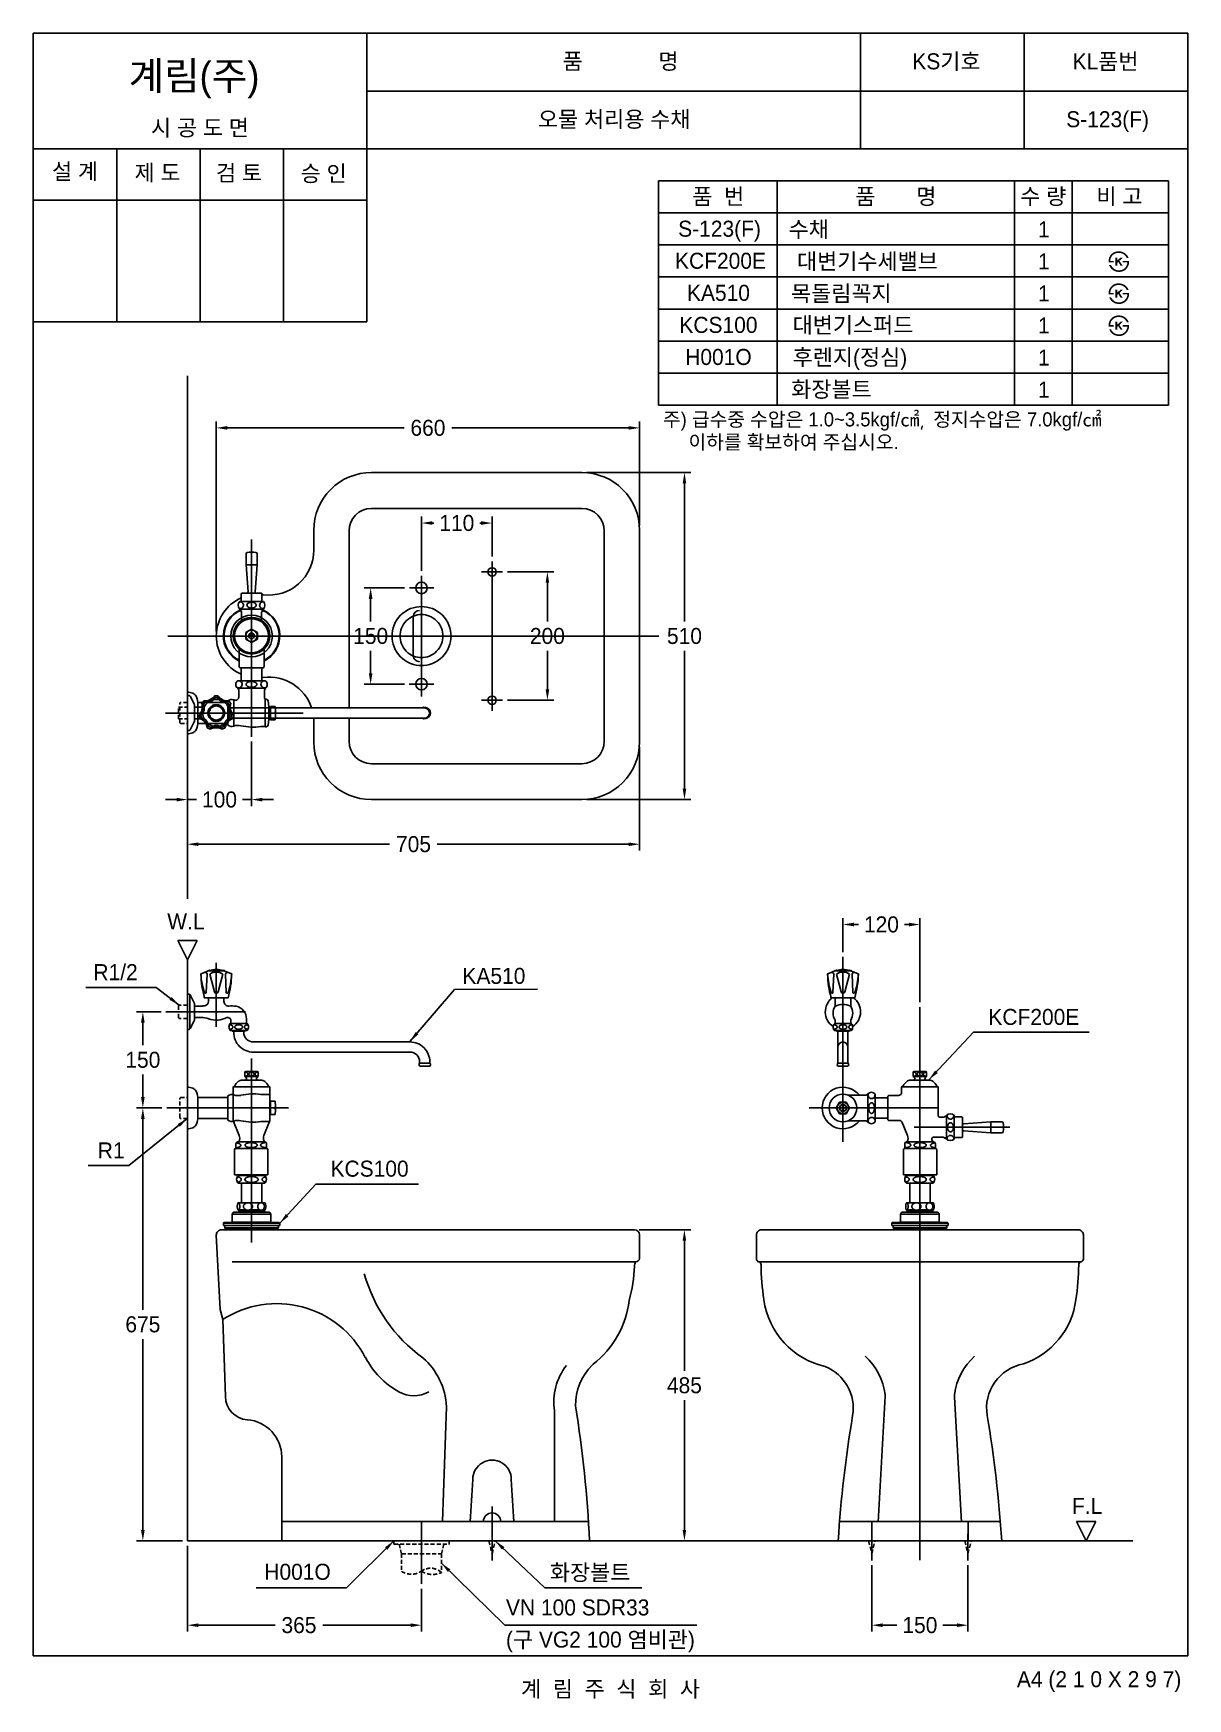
# Model space of a CAD drawing. Header units: millimetres. Extents: x 4616 to 6416, y -7003 to -4406.
import ezdxf
from ezdxf.enums import TextEntityAlignment as Align
from ezdxf.lldxf.tags import DXFTag

# ---------------------------------------------------------------- set-up
doc = ezdxf.new("R2010")
doc.units = ezdxf.units.MM
doc.linetypes.add('DASHED2', pattern=[9.525, 6.35, -3.175])
for name, color, linetype in [('TEXT', 7, 'Continuous'), ('내부선 및 부속', 4, 'Continuous'), ('도각라인', 255, 'Continuous'), ('외형선', 3, 'Continuous'), ('점선', 6, 'DASHED2'), ('중심선', 1, 'DASHED'), ('치수선', 7, 'Continuous')]:
    doc.layers.add(name, color=color, linetype=linetype)
doc.styles.add('____', font='')
doc.styles.add('타이틀', font='H2GTRM.TTF', dxfattribs={"height": 25})
doc.styles.get('____').set_extended_font_data('굴림')
tags = doc.linetypes.add('DASHDOT', pattern=[70, 31, -13, 13, -13]).pattern_tags.tags
tags[10:11] = [DXFTag(74, 4), DXFTag(75, 0), DXFTag(340, '0'), DXFTag(46, 0.0), DXFTag(50, 0.0), DXFTag(44, 0.0), DXFTag(45, 0.0)]
tags[8:9] = [DXFTag(74, 4), DXFTag(75, 0), DXFTag(340, '0'), DXFTag(46, 0.0), DXFTag(50, 0.0), DXFTag(44, 0.0), DXFTag(45, 0.0)]
tags[6:7] = [DXFTag(74, 4), DXFTag(75, 0), DXFTag(340, '0'), DXFTag(46, 0.0), DXFTag(50, 0.0), DXFTag(44, 0.0), DXFTag(45, 0.0)]
tags[4:5] = [DXFTag(74, 4), DXFTag(75, 0), DXFTag(340, '0'), DXFTag(46, 0.0), DXFTag(50, 0.0), DXFTag(44, 0.0), DXFTag(45, 0.0)]
tags = doc.linetypes.add('DASHED', pattern=[25.72, 12.86, -12.86]).pattern_tags.tags
tags[6:7] = [DXFTag(74, 4), DXFTag(75, 0), DXFTag(340, '0'), DXFTag(46, 0.0), DXFTag(50, 0.0), DXFTag(44, 0.0), DXFTag(45, 0.0)]
tags[4:5] = [DXFTag(74, 4), DXFTag(75, 0), DXFTag(340, '0'), DXFTag(46, 0.0), DXFTag(50, 0.0), DXFTag(44, 0.0), DXFTag(45, 0.0)]
doc.dimstyles.new('MSADIM', dxfattribs={"dimtxt": 33, "dimasz": 17, "dimexe": 10, "dimexo": 7.5, "dimgap": 10, "dimtad": 0, "dimtih": 1, "dimtoh": 1, "dimdec": 0, "dimzin": 1, "dimdsep": 46, "dimtxsty": '____', "dimcen": 11.25, "dimadec": 0, "dimazin": 0, "dimtfac": 1, "dimtdec": 0, "dimtix": 1, "dimtmove": 0, "dimatfit": 3, "dimfxl": 0, "dimtolj": 1, "dimtzin": 1, "dimarcsym": 0})

msp = doc.modelspace()

# ---------------------------------------------------------------- texts
at = {"layer": 'TEXT', "style": '타이틀'}
for s, p in [('품             명', (5531.9, -4449.5)), ('KS기호', (6040, -4449.6)), ('KL품번', (6288, -4449.8)), ('시 공 도 면', (4876, -4553.2)), ('오물 처리용 수채', (5521.9, -4539.9)), ('S-123(F)', (6291.3, -4539.9)), ('설 계', (4681.2, -4621.3)), ('제 도', (4809.9, -4623.1)), ('검 토', (4936.9, -4623.6)), ('승 인', (5068.9, -4624.5)), ('품  번', (5684.1, -4660.2)), ('품       명', (5961, -4660.2)), ('수 량', (6190.9, -4660.2)), ('비 고', (6309.8, -4660.2)), ('S-123(F)', (5686.2, -4710.6)), ('수채', (5825.2, -4711.5)), ('1', (6191.9, -4711.5)), ('KCF200E', (5687.7, -4760.6)), ('대변기수세밸브', (5916.8, -4761.5)), ('1', (6191.9, -4761.5)), ('KA510', (5684.5, -4810.6)), ('목돌림꼭지', (5876.1, -4811.5)), ('1', (6191.9, -4811.5)), ('KCS100', (5684.5, -4860.6)), ('대변기스퍼드', (5894.3, -4860.9)), ('1', (6191.9, -4861.5)), ('H001O', (5684.5, -4910.6)), ('후렌지(정심)', (5889.5, -4911)), ('1', (6191.9, -4911.5)), ('화장볼트', (5860.7, -4961)), ('1', (6191.9, -4961.5)), ('계  림  주  식  회  사', (5516.2, -6987.6))]:
    msp.add_text(s, height=25, dxfattribs=at).set_placement(p, align=Align.MIDDLE_CENTER)
msp.add_text('계림(주)', height=44, dxfattribs=at).set_placement((4764.9, -4494.2))
for s, p in [('W.L', (4854.1, -5790.8)), ('F.L', (6259.5, -6702.1))]:
    msp.add_text(s, height=25, dxfattribs=at).set_placement(p, align=Align.MIDDLE)
msp.add_text('A4 (2 1 0 X 2 9 7)', height=25, dxfattribs=at).set_placement((6406.2, -6972.4), align=Align.MIDDLE_RIGHT)
at = {"layer": 'TEXT', "attachment_point": 1, "line_spacing_factor": 0.963855, "style": '타이틀'}
for s, insert, char_height, width in [('\\A1;주) 급수중 수압은 1.0~3.5kgf/㎠{\\fISOCPEUR|b0|i0|c0|p34;, }정지수압은 7.0kgf/㎠{\\fISOCPEUR|b0|i0|c0|p34; }\\P     이하를 확보하여 주십시오.', (5597.9, -4996.9), 22, 874.798), ('\\A1;R1/2', (4709.9, -5857.4), 25, 380.447), ('\\A1;KA510', (5285.3, -5863.2), 25, 380.447), ('\\A1;KCF200E', (6105.4, -5927.2), 25, 380.447), ('\\A1;R1', (4716.7, -6135.4), 25, 380.447), ('\\A1;KCS100', (5079.6, -6163.8), 25, 380.447), ('\\A1;H001O', (4976.4, -6792.4), 25, 380.447), ('\\A1;화장볼트', (5421.7, -6793.5), 25, 380.447), ('\\A1;VN 100 SDR33', (5353.2, -6848), 25, 380.447), ('\\A1;(구 VG2 100 염비관)', (5353.2, -6898.1), 25, 380.447)]:
    msp.add_mtext(s, dxfattribs=dict(at, insert=insert, char_height=char_height, width=width))

# ---------------------------------------------------------------- blocks, each defined once
blk = doc.blocks.new('*D1')
at = {"layer": '치수선', "color": 0, "linetype": 'Continuous', "lineweight": -2}
for p, q in [((4901.5, -5338.3), (4901.5, -5011.2)), ((5561.5, -5173.3), (5561.5, -5011.2)), ((4918.5, -5021.2), (5194.2, -5021.2)), ((5544.5, -5021.2), (5268.7, -5021.2))]:
    blk.add_line(p, q, dxfattribs=at)
at = {"layer": '치수선', "color": 0, "linetype": 'Continuous'}
for points in [[(4918.5, -5018.4), (4918.5, -5024), (4901.5, -5021.2)], [(5544.5, -5018.4), (5544.5, -5024), (5561.5, -5021.2)]]:
    blk.add_solid(points, dxfattribs=at)
at = {"layer": '치수선', "color": 0, "linetype": 'Continuous', "insert": (5231.5, -5021.2), "char_height": 25, "attachment_point": 5, "style": '____'}
blk.add_mtext('\\A1;660', dxfattribs=at)
blk = doc.blocks.new('*D2')
at = {"layer": '치수선', "color": 0, "linetype": 'Continuous', "lineweight": -2}
for p, q in [((5479, -5090.8), (5641.5, -5090.8)), ((5631.5, -5107.8), (5631.5, -5322.9)), ((5631.5, -5583.8), (5631.5, -5368.6)), ((5479, -5600.8), (5641.5, -5600.8))]:
    blk.add_line(p, q, dxfattribs=at)
at = {"layer": '치수선', "color": 0, "linetype": 'Continuous'}
for points in [[(5628.7, -5107.8), (5634.3, -5107.8), (5631.5, -5090.8)], [(5628.7, -5583.8), (5634.3, -5583.8), (5631.5, -5600.8)]]:
    blk.add_solid(points, dxfattribs=at)
at = {"layer": '치수선', "color": 0, "linetype": 'Continuous', "insert": (5631.5, -5345.8), "char_height": 25, "attachment_point": 5, "style": '____'}
blk.add_mtext('\\A1;510', dxfattribs=at)
blk = doc.blocks.new('*D3')
at = {"layer": '치수선', "color": 0, "linetype": 'Continuous', "lineweight": -2}
for p, q in [((5195, -5270.8), (5132.2, -5270.8)), ((5142.2, -5287.8), (5142.2, -5322.9)), ((5142.2, -5403.8), (5142.2, -5368.6)), ((5194.9, -5420.8), (5132.2, -5420.8))]:
    blk.add_line(p, q, dxfattribs=at)
at = {"layer": '치수선', "color": 0, "linetype": 'Continuous'}
for points in [[(5139.3, -5287.8), (5145, -5287.8), (5142.2, -5270.8)], [(5139.3, -5403.8), (5145, -5403.8), (5142.2, -5420.8)]]:
    blk.add_solid(points, dxfattribs=at)
at = {"layer": '치수선', "color": 0, "linetype": 'Continuous', "insert": (5142.2, -5345.8), "char_height": 25, "attachment_point": 5, "style": '____'}
blk.add_mtext('\\A1;150', dxfattribs=at)
blk = doc.blocks.new('*D4')
at = {"layer": '치수선', "color": 0, "linetype": 'Continuous', "lineweight": -2}
for p, q in [((5355.5, -5245.8), (5427.8, -5245.8)), ((5417.8, -5262.8), (5417.8, -5323)), ((5417.8, -5428.8), (5417.8, -5368.6)), ((5355.5, -5445.8), (5427.8, -5445.8))]:
    blk.add_line(p, q, dxfattribs=at)
at = {"layer": '치수선', "color": 0, "linetype": 'Continuous'}
for points in [[(5415, -5262.8), (5420.6, -5262.8), (5417.8, -5245.8)], [(5415, -5428.8), (5420.6, -5428.8), (5417.8, -5445.8)]]:
    blk.add_solid(points, dxfattribs=at)
at = {"layer": '치수선', "color": 0, "linetype": 'Continuous', "insert": (5417.8, -5345.8), "char_height": 25, "attachment_point": 5, "style": '____'}
blk.add_mtext('\\A1;200', dxfattribs=at)
blk = doc.blocks.new('*D5')
at = {"layer": '치수선', "color": 0, "linetype": 'Continuous', "lineweight": -2}
for p, q in [((5221.5, -5244.3), (5221.5, -5159.6)), ((5331.5, -5221.8), (5331.5, -5159.6)), ((5238.5, -5169.6), (5240.5, -5169.6)), ((5314.5, -5169.6), (5312.4, -5169.6))]:
    blk.add_line(p, q, dxfattribs=at)
at = {"layer": '치수선', "color": 0, "linetype": 'Continuous'}
for points in [[(5238.5, -5166.7), (5238.5, -5172.4), (5221.5, -5169.6)], [(5314.5, -5166.7), (5314.5, -5172.4), (5331.5, -5169.6)]]:
    blk.add_solid(points, dxfattribs=at)
at = {"layer": '치수선', "color": 0, "linetype": 'Continuous', "insert": (5276.5, -5169.6), "char_height": 25, "attachment_point": 5, "style": '____'}
blk.add_mtext('\\A1;110', dxfattribs=at)
blk = doc.blocks.new('*D6')
at = {"layer": '치수선', "color": 0, "linetype": 'Continuous', "lineweight": -2}
for p, q in [((4956.5, -5510.4), (4956.5, -5610.8)), ((4839.5, -5600.8), (4822.5, -5600.8)), ((4856.5, -5593.3), (4856.5, -5590.8)), ((4856.5, -5600.8), (4870.5, -5600.8)), ((4956.5, -5600.8), (4942.4, -5600.8)), ((4973.5, -5600.8), (4990.5, -5600.8))]:
    blk.add_line(p, q, dxfattribs=at)
at = {"layer": '치수선', "color": 0, "linetype": 'Continuous'}
for points in [[(4839.5, -5598), (4839.5, -5603.7), (4856.5, -5600.8)], [(4973.5, -5598), (4973.5, -5603.7), (4956.5, -5600.8)]]:
    blk.add_solid(points, dxfattribs=at)
at = {"layer": '치수선', "color": 0, "linetype": 'Continuous', "insert": (4906.5, -5600.8), "char_height": 25, "attachment_point": 5, "style": '____'}
blk.add_mtext('\\A1;100', dxfattribs=at)
blk = doc.blocks.new('*D7')
at = {"layer": '치수선', "color": 0, "linetype": 'Continuous', "lineweight": -2}
for p, q in [((5561.5, -5518.3), (5561.5, -5680.4)), ((4856.5, -5671.9), (4856.5, -5660.4)), ((4873.5, -5670.4), (5171.8, -5670.4)), ((5544.5, -5670.4), (5246.1, -5670.4))]:
    blk.add_line(p, q, dxfattribs=at)
at = {"layer": '치수선', "color": 0, "linetype": 'Continuous'}
for points in [[(4873.5, -5667.6), (4873.5, -5673.3), (4856.5, -5670.4)], [(5544.5, -5667.6), (5544.5, -5673.3), (5561.5, -5670.4)]]:
    blk.add_solid(points, dxfattribs=at)
at = {"layer": '치수선', "color": 0, "linetype": 'Continuous', "insert": (5209, -5670.4), "char_height": 25, "attachment_point": 5, "style": '____'}
blk.add_mtext('\\A1;705', dxfattribs=at)
blk = doc.blocks.new('*D8')
at = {"layer": '치수선', "color": 0, "linetype": 'Continuous', "lineweight": -2}
for p, q in [((4815.3, -5931.7), (4777, -5931.7)), ((4787, -5948.7), (4787, -5983.9)), ((4787, -6064.7), (4787, -6029.6)), ((4815.3, -6081.7), (4777, -6081.7))]:
    blk.add_line(p, q, dxfattribs=at)
at = {"layer": '치수선', "color": 0, "linetype": 'Continuous'}
for points in [[(4784.1, -5948.7), (4789.8, -5948.7), (4787, -5931.7)], [(4784.1, -6064.7), (4789.8, -6064.7), (4787, -6081.7)]]:
    blk.add_solid(points, dxfattribs=at)
at = {"layer": '치수선', "color": 0, "linetype": 'Continuous', "insert": (4787, -6006.7), "char_height": 25, "attachment_point": 5, "style": '____'}
blk.add_mtext('\\A1;150', dxfattribs=at)
blk = doc.blocks.new('*D9')
at = {"layer": '치수선', "color": 0, "linetype": 'Continuous', "lineweight": -2}
for p, q in [((4816.8, -6081.7), (4777, -6081.7)), ((4787, -6098.7), (4787, -6396.4)), ((4787, -6739.7), (4787, -6442.1)), ((4849, -6756.7), (4777, -6756.7))]:
    blk.add_line(p, q, dxfattribs=at)
at = {"layer": '치수선', "color": 0, "linetype": 'Continuous'}
for points in [[(4784.1, -6098.7), (4789.8, -6098.7), (4787, -6081.7)], [(4784.1, -6739.7), (4789.8, -6739.7), (4787, -6756.7)]]:
    blk.add_solid(points, dxfattribs=at)
at = {"layer": '치수선', "color": 0, "linetype": 'Continuous', "insert": (4787, -6419.2), "char_height": 25, "attachment_point": 5, "style": '____'}
blk.add_mtext('\\A1;675', dxfattribs=at)
blk = doc.blocks.new('*D10')
at = {"layer": '치수선', "color": 0, "linetype": 'Continuous', "lineweight": -2}
for p, q in [((4856.5, -6764.2), (4856.5, -6898.2)), ((5221.5, -6831.4), (5221.5, -6898.2)), ((4873.5, -6888.2), (4993.1, -6888.2)), ((5204.5, -6888.2), (5067.7, -6888.2))]:
    blk.add_line(p, q, dxfattribs=at)
at = {"layer": '치수선', "color": 0, "linetype": 'Continuous'}
for points in [[(4873.5, -6885.4), (4873.5, -6891.1), (4856.5, -6888.2)], [(5204.5, -6885.4), (5204.5, -6891.1), (5221.5, -6888.2)]]:
    blk.add_solid(points, dxfattribs=at)
at = {"layer": '치수선', "color": 0, "linetype": 'Continuous', "insert": (5030.4, -6888.2), "char_height": 25, "attachment_point": 5, "style": '____'}
blk.add_mtext('\\A1;365', dxfattribs=at)
blk = doc.blocks.new('*D11')
at = {"layer": '치수선', "color": 0, "linetype": 'Continuous', "lineweight": -2}
for p, q in [((5923.6, -6794.6), (5923.6, -6898.2)), ((6073.6, -6794.6), (6073.6, -6898.2)), ((5940.6, -6888.2), (5962.7, -6888.2)), ((6056.6, -6888.2), (6034.6, -6888.2))]:
    blk.add_line(p, q, dxfattribs=at)
at = {"layer": '치수선', "color": 0, "linetype": 'Continuous'}
for points in [[(5940.6, -6885.4), (5940.6, -6891.1), (5923.6, -6888.2)], [(6056.6, -6885.4), (6056.6, -6891.1), (6073.6, -6888.2)]]:
    blk.add_solid(points, dxfattribs=at)
at = {"layer": '치수선', "color": 0, "linetype": 'Continuous', "insert": (5998.6, -6888.2), "char_height": 25, "attachment_point": 5, "style": '____'}
blk.add_mtext('\\A1;150', dxfattribs=at)
blk = doc.blocks.new('*D12')
at = {"layer": '치수선', "color": 0, "linetype": 'Continuous', "lineweight": -2}
for p, q in [((5561, -6271.7), (5641.4, -6271.7)), ((5631.4, -6288.7), (5631.4, -6491.4)), ((5631.4, -6739.7), (5631.4, -6537.1)), ((5623.9, -6756.7), (5621.4, -6756.7))]:
    blk.add_line(p, q, dxfattribs=at)
at = {"layer": '치수선', "color": 0, "linetype": 'Continuous'}
for points in [[(5628.6, -6288.7), (5634.2, -6288.7), (5631.4, -6271.7)], [(5628.6, -6739.7), (5634.2, -6739.7), (5631.4, -6756.7)]]:
    blk.add_solid(points, dxfattribs=at)
at = {"layer": '치수선', "color": 0, "linetype": 'Continuous', "insert": (5631.4, -6514.2), "char_height": 25, "attachment_point": 5, "style": '____'}
blk.add_mtext('\\A1;485', dxfattribs=at)
blk = doc.blocks.new('*D13')
at = {"layer": '치수선', "color": 0, "linetype": 'Continuous', "lineweight": -2}
for p, q in [((5878.6, -5838.7), (5878.6, -5785.6)), ((5998.6, -5916.8), (5998.6, -5785.6)), ((5895.6, -5795.6), (5902.7, -5795.6)), ((5981.6, -5795.6), (5974.6, -5795.6))]:
    blk.add_line(p, q, dxfattribs=at)
at = {"layer": '치수선', "color": 0, "linetype": 'Continuous'}
for points in [[(5895.6, -5792.8), (5895.6, -5798.4), (5878.6, -5795.6)], [(5981.6, -5792.8), (5981.6, -5798.4), (5998.6, -5795.6)]]:
    blk.add_solid(points, dxfattribs=at)
at = {"layer": '치수선', "color": 0, "linetype": 'Continuous', "insert": (5938.6, -5795.6), "char_height": 25, "attachment_point": 5, "style": '____'}
blk.add_mtext('\\A1;120', dxfattribs=at)

# ---------------------------------------------------------------- dimensions: what is measured, and where the dimension line sits
at = {"layer": '치수선', "linetype": 'Continuous'}
for base, p1, p2, picture, middle in [((5561.5, -5021.2), (4901.5, -5345.8), (5561.5, -5180.8), '*D1', (5231.5, -5021.2)), ((5331.5, -5169.6), (5221.5, -5251.8), (5331.5, -5229.3), '*D5', (5276.5, -5169.6)), ((4856.5, -5600.8), (4956.5, -5502.9), (4856.5, -5600.8), '*D6', (4906.5, -5600.8)), ((4856.5, -5670.4), (5561.5, -5510.8), (4856.5, -5679.4), '*D7', (5209, -5670.4)), ((5998.6, -5795.6), (5878.6, -5846.2), (5998.6, -5924.3), '*D13', (5938.6, -5795.6)), ((5221.5, -6888.2), (4856.5, -6756.7), (5221.5, -6823.9), '*D10', (5030.4, -6888.2))]:
    dim = msp.add_linear_dim(base=base, p1=p1, p2=p2, dimstyle='MSADIM', override={"dimtxt": 25}, dxfattribs=at)
    dim.commit()
    dim.dimension.update_dxf_attribs({"geometry": picture, "text_midpoint": middle, "dimtype": 160})
for base, p1, p2, picture, middle in [((5631.5, -5090.8), (5471.5, -5600.8), (5471.5, -5090.8), '*D2', (5631.5, -5345.8)), ((5142.2, -5270.8), (5202.4, -5420.8), (5202.5, -5270.8), '*D3', (5142.2, -5345.8)), ((5417.8, -5245.8), (5348, -5445.8), (5348, -5245.8), '*D4', (5417.8, -5345.8)), ((4787, -6081.7), (4822.8, -5931.7), (4822.8, -6081.7), '*D8', (4787, -6006.7)), ((5631.4, -6756.7), (5553.5, -6271.7), (5631.4, -6756.7), '*D12', (5631.4, -6514.2))]:
    dim = msp.add_linear_dim(base=base, p1=p1, p2=p2, angle=90, dimstyle='MSADIM', override={"dimtxt": 25}, dxfattribs=at)
    dim.commit()
    dim.dimension.update_dxf_attribs({"geometry": picture, "text_midpoint": middle, "dimtype": 160})
dim = msp.add_linear_dim(base=(4787, -6756.7), p1=(4824.3, -6081.7), p2=(4856.5, -6756.7), angle=90, dimstyle='MSADIM', override={"dimtxt": 25}, dxfattribs=at)
dim.commit()
dim.dimension.update_dxf_attribs({"geometry": '*D9', "text_midpoint": (4787, -6419.2)})
dim = msp.add_linear_dim(base=(6073.6, -6888.2), p1=(5923.6, -6787.1), p2=(6073.6, -6787.1), dimstyle='MSADIM', override={"dimtxt": 25}, dxfattribs=at)
dim.commit()
dim.dimension.update_dxf_attribs({"geometry": '*D11', "text_midpoint": (5998.6, -6888.2)})

# ---------------------------------------------------------------- hatches: boundary and pattern name
at = {"layer": 'TEXT'}
for points in [[(6292.8, -4763.1), (6292.7, -4762.7), (6292.7, -4762.3), (6292.7, -4761.9), (6292.7, -4761.5), (6292.7, -4761.1), (6292.8, -4760.7), (6292.8, -4760.3), (6292.8, -4759.9), (6292.9, -4759.5), (6292.9, -4759.1), (6293, -4758.7), (6293.1, -4758.3), (6293.2, -4757.9), (6293.3, -4757.5), (6293.4, -4757.2), (6293.5, -4756.8), (6293.6, -4756.4), (6293.7, -4756), (6293.9, -4755.6), (6294, -4755.3), (6294.2, -4754.9), (6294.3, -4754.5), (6294.5, -4754.2), (6294.7, -4753.8), (6294.9, -4753.5), (6295.1, -4753.2), (6295.3, -4752.8), (6295.5, -4752.5), (6295.7, -4752.2), (6295.9, -4751.9), (6296.1, -4751.6), (6296.7, -4751), (6296.9, -4750.7), (6297.2, -4750.4), (6297.5, -4750.1), (6297.8, -4749.8), (6298.1, -4749.5), (6298.4, -4749.3), (6298.7, -4749), (6299, -4748.8), (6299.3, -4748.6), (6299.7, -4748.3), (6300, -4748.1), (6300.3, -4747.9), (6300.7, -4747.7), (6301.1, -4747.5), (6301.4, -4747.4), (6301.8, -4747.2), (6302.2, -4747), (6302.6, -4746.8), (6303.1, -4746.7), (6303.5, -4746.6), (6303.9, -4746.4), (6304.4, -4746.3), (6304.8, -4746.2), (6305.3, -4746.1), (6305.7, -4746), (6306.2, -4746), (6306.7, -4745.9), (6307.1, -4745.9), (6307.6, -4745.8), (6308.1, -4745.8), (6308.6, -4745.8), (6309.4, -4745.8), (6309.7, -4745.9), (6310.1, -4745.9), (6310.5, -4745.9), (6310.8, -4746), (6311.2, -4746), (6311.6, -4746.1), (6311.9, -4746.1), (6312.3, -4746.2), (6312.6, -4746.2), (6312.9, -4746.3), (6313.3, -4746.4), (6313.6, -4746.5), (6313.9, -4746.6), (6314.3, -4746.7), (6314.6, -4746.8), (6314.9, -4746.9), (6315.2, -4747), (6315.5, -4747.2), (6315.8, -4747.3), (6316.1, -4747.5), (6316.4, -4747.6), (6316.7, -4747.8), (6317, -4747.9), (6317.3, -4748.1), (6317.6, -4748.3), (6317.9, -4748.4), (6318.2, -4748.6), (6318.4, -4748.8), (6318.7, -4749), (6319, -4749.2), (6319.4, -4749.6), (6319.8, -4749.9), (6320.2, -4750.3), (6320.6, -4750.7), (6320.9, -4751.1), (6321.3, -4751.5), (6321.6, -4751.9), (6322, -4752.4), (6322.3, -4752.8), (6322.6, -4753.3), (6322.9, -4753.8), (6323.2, -4754.3), (6323.4, -4754.8), (6323.7, -4755.3), (6323.9, -4755.8), (6324.2, -4756.4), (6324.2, -4756.4), (6321.1, -4756.4), (6321.1, -4756.4), (6321, -4756.2), (6320.9, -4756), (6320.9, -4755.9), (6320.8, -4755.7), (6320.7, -4755.5), (6320.6, -4755.3), (6320.6, -4755.2), (6320.5, -4755), (6320.4, -4754.8), (6320.3, -4754.7), (6320.2, -4754.5), (6320.1, -4754.3), (6320, -4754.2), (6319.9, -4754), (6319.8, -4753.8), (6319.6, -4753.7), (6319.5, -4753.5), (6319.4, -4753.4), (6319.1, -4753), (6318.8, -4752.7), (6318.5, -4752.4), (6318.2, -4752.1), (6317.9, -4751.8), (6317.6, -4751.5), (6317.2, -4751.2), (6317, -4751), (6316.7, -4750.9), (6316.5, -4750.7), (6316.3, -4750.5), (6316, -4750.4), (6315.8, -4750.2), (6315.6, -4750.1), (6315.3, -4749.9), (6315.1, -4749.8), (6314.8, -4749.7), (6314.6, -4749.6), (6314.3, -4749.4), (6314.1, -4749.3), (6313.8, -4749.2), (6313.5, -4749.1), (6313.3, -4749), (6313, -4748.9), (6312.8, -4748.9), (6312.5, -4748.8), (6312.2, -4748.7), (6312, -4748.7), (6311.7, -4748.6), (6311.4, -4748.5), (6311.1, -4748.5), (6310.9, -4748.5), (6310.6, -4748.4), (6310.3, -4748.4), (6310, -4748.4), (6309.7, -4748.3), (6309.4, -4748.3), (6309.2, -4748.3), (6308.9, -4748.3), (6308.5, -4748.3), (6308.2, -4748.3), (6307.8, -4748.3), (6307.5, -4748.4), (6307.2, -4748.4), (6306.8, -4748.4), (6306.5, -4748.5), (6306.2, -4748.5), (6305.9, -4748.6), (6305.6, -4748.6), (6305.3, -4748.7), (6304.9, -4748.8), (6304.6, -4748.9), (6304.3, -4749), (6304, -4749), (6303.8, -4749.1), (6303.5, -4749.3), (6303.2, -4749.4), (6302.9, -4749.5), (6302.6, -4749.6), (6302.4, -4749.8), (6302.1, -4749.9), (6301.8, -4750), (6301.6, -4750.2), (6301.3, -4750.4), (6301, -4750.5), (6300.8, -4750.7), (6300.5, -4750.9), (6300.3, -4751.1), (6300.1, -4751.2), (6299.8, -4751.4), (6299.6, -4751.7), (6299.4, -4751.9), (6299.1, -4752.1), (6298.9, -4752.3), (6298.7, -4752.6), (6298.5, -4752.8), (6298.3, -4753), (6298.1, -4753.3), (6297.9, -4753.5), (6297.7, -4753.8), (6297.6, -4754), (6297.4, -4754.3), (6297.2, -4754.6), (6297.1, -4754.8), (6296.9, -4755.1), (6296.8, -4755.4), (6296.7, -4755.7), (6296.6, -4755.9), (6296.4, -4756.2), (6296.3, -4756.5), (6296.2, -4756.8), (6296.1, -4757.1), (6296, -4757.4), (6296, -4757.8), (6295.9, -4758.1), (6295.8, -4758.4), (6295.7, -4758.7), (6295.7, -4759.1), (6295.6, -4759.4), (6295.6, -4759.7), (6295.6, -4760.1), (6295.5, -4760.4), (6295.5, -4760.8), (6295.5, -4760.8), (6300.7, -4760.8), (6300.7, -4760.8), (6300.7, -4760.8), (6300.7, -4763.1), (6300.7, -4763.1), (6300.7, -4763.1), (6292.8, -4763.1)], [(6324.9, -4760.8), (6324.9, -4761.2), (6324.9, -4761.6), (6324.9, -4762.1), (6324.9, -4762.5), (6324.9, -4762.9), (6324.8, -4763.4), (6324.8, -4763.8), (6324.7, -4764.2), (6324.6, -4764.6), (6324.5, -4765.1), (6324.5, -4765.5), (6324.4, -4765.9), (6324.3, -4766.3), (6324.1, -4766.7), (6324, -4767.1), (6323.9, -4767.5), (6323.7, -4767.9), (6323.6, -4768.3), (6323.4, -4768.6), (6323.3, -4769), (6323.1, -4769.4), (6322.9, -4769.7), (6322.7, -4770.1), (6322.5, -4770.4), (6322.3, -4770.8), (6322.1, -4771.1), (6321.9, -4771.4), (6321.7, -4771.8), (6321.4, -4772.1), (6321.2, -4772.4), (6320.9, -4772.7), (6320.7, -4773), (6320.4, -4773.3), (6320.1, -4773.6), (6319.9, -4773.8), (6319.6, -4774.1), (6319.3, -4774.4), (6319, -4774.6), (6318.7, -4774.8), (6318.4, -4775.1), (6318.1, -4775.3), (6317.7, -4775.5), (6317.4, -4775.7), (6317.1, -4775.9), (6316.7, -4776.1), (6316.4, -4776.3), (6316.1, -4776.5), (6315.7, -4776.6), (6315.3, -4776.8), (6315, -4776.9), (6314.6, -4777.1), (6314.2, -4777.2), (6313.8, -4777.3), (6313.5, -4777.5), (6313.1, -4777.6), (6312.7, -4777.6), (6312.3, -4777.7), (6311.9, -4777.8), (6311.5, -4777.8), (6311.1, -4777.9), (6310.7, -4777.9), (6310.3, -4778), (6309.9, -4778), (6309.5, -4778), (6308.8, -4778), (6308.2, -4777.9), (6307.5, -4777.9), (6306.9, -4777.8), (6306.3, -4777.7), (6305.9, -4777.7), (6305.6, -4777.6), (6305.3, -4777.6), (6305, -4777.5), (6304.7, -4777.4), (6304.4, -4777.4), (6304.1, -4777.3), (6303.9, -4777.2), (6303.6, -4777.1), (6303.3, -4777), (6303, -4776.9), (6302.7, -4776.8), (6302.4, -4776.7), (6302.2, -4776.6), (6301.9, -4776.4), (6301.6, -4776.3), (6301.4, -4776.2), (6301.1, -4776), (6300.8, -4775.9), (6300.6, -4775.7), (6300.3, -4775.6), (6299.8, -4775.2), (6299.5, -4775.1), (6299.3, -4774.9), (6299, -4774.7), (6298.8, -4774.5), (6298.5, -4774.3), (6298.3, -4774.1), (6298, -4773.9), (6297.8, -4773.7), (6297.6, -4773.5), (6297.4, -4773.2), (6297.1, -4773), (6296.9, -4772.8), (6296.7, -4772.5), (6296.5, -4772.3), (6296.3, -4772.1), (6296.1, -4771.8), (6295.9, -4771.5), (6295.7, -4771.3), (6295.5, -4771), (6295.4, -4770.7), (6295.2, -4770.5), (6295, -4770.2), (6294.8, -4769.9), (6294.7, -4769.6), (6294.5, -4769.3), (6294.4, -4769), (6294.2, -4768.7), (6293.9, -4768.1), (6293.7, -4767.4), (6293.7, -4767.4), (6296.6, -4767.4), (6296.6, -4767.4), (6296.8, -4767.9), (6297.1, -4768.3), (6297.3, -4768.7), (6297.5, -4769.1), (6297.8, -4769.4), (6298.1, -4769.8), (6298.3, -4770.2), (6298.6, -4770.5), (6298.8, -4770.8), (6299.1, -4771.2), (6299.4, -4771.5), (6299.7, -4771.8), (6300, -4772), (6300.3, -4772.3), (6300.6, -4772.6), (6300.9, -4772.8), (6301.1, -4773), (6301.3, -4773.2), (6301.6, -4773.3), (6301.8, -4773.5), (6302, -4773.6), (6302.3, -4773.8), (6302.5, -4773.9), (6302.8, -4774), (6303, -4774.2), (6303.3, -4774.3), (6303.5, -4774.4), (6303.8, -4774.5), (6304, -4774.6), (6304.3, -4774.7), (6304.6, -4774.8), (6304.8, -4774.9), (6305.1, -4775), (6305.4, -4775), (6305.7, -4775.1), (6305.9, -4775.1), (6306.2, -4775.2), (6306.5, -4775.2), (6306.8, -4775.3), (6307.1, -4775.3), (6307.4, -4775.3), (6307.7, -4775.4), (6308, -4775.4), (6308.3, -4775.4), (6308.6, -4775.4), (6308.9, -4775.4), (6309.2, -4775.4), (6310, -4775.4), (6310.3, -4775.4), (6310.6, -4775.3), (6310.9, -4775.3), (6311.1, -4775.3), (6311.4, -4775.2), (6311.7, -4775.2), (6311.9, -4775.2), (6312.2, -4775.1), (6312.4, -4775), (6312.7, -4775), (6312.9, -4774.9), (6313.2, -4774.8), (6313.5, -4774.8), (6313.7, -4774.7), (6313.9, -4774.6), (6314.2, -4774.5), (6314.4, -4774.4), (6314.7, -4774.3), (6314.9, -4774.2), (6315.2, -4774), (6315.4, -4773.9), (6315.6, -4773.8), (6315.9, -4773.6), (6316.1, -4773.5), (6316.3, -4773.4), (6316.6, -4773.2), (6316.8, -4773), (6317, -4772.9), (6317.3, -4772.7), (6317.5, -4772.5), (6317.7, -4772.3), (6318, -4772.1), (6318.2, -4771.9), (6318.5, -4771.6), (6318.7, -4771.4), (6318.9, -4771.2), (6319.1, -4770.9), (6319.3, -4770.7), (6319.5, -4770.4), (6319.7, -4770.1), (6319.9, -4769.9), (6320.1, -4769.6), (6320.2, -4769.3), (6320.4, -4769), (6320.6, -4768.8), (6320.7, -4768.5), (6320.9, -4768.2), (6321, -4767.9), (6321.1, -4767.6), (6321.2, -4767.3), (6321.4, -4766.9), (6321.5, -4766.6), (6321.6, -4766.3), (6321.6, -4766), (6321.7, -4765.6), (6321.8, -4765.3), (6321.9, -4764.9), (6321.9, -4764.6), (6322, -4764.2), (6322, -4763.9), (6322.1, -4763.5), (6322.1, -4763.1), (6322.1, -4763.1), (6314.7, -4763.1), (6314.7, -4763.1), (6314.7, -4763.1), (6314.7, -4760.8), (6314.7, -4760.8), (6314.7, -4760.8), (6324.9, -4760.8)], [(6306.5, -4760.1), (6311.3, -4755.7), (6315.2, -4755.7), (6309.8, -4760.7), (6314.8, -4768.2), (6311.5, -4768.2), (6307.9, -4762.5), (6306.5, -4763.7), (6306.5, -4768.2), (6303.6, -4768.2), (6303.6, -4755.6), (6306.5, -4755.6)], [(6292.8, -4813.1), (6292.7, -4812.7), (6292.7, -4812.3), (6292.7, -4811.9), (6292.7, -4811.5), (6292.7, -4811.1), (6292.8, -4810.7), (6292.8, -4810.3), (6292.8, -4809.9), (6292.9, -4809.5), (6292.9, -4809.1), (6293, -4808.7), (6293.1, -4808.3), (6293.2, -4807.9), (6293.3, -4807.5), (6293.4, -4807.2), (6293.5, -4806.8), (6293.6, -4806.4), (6293.7, -4806), (6293.9, -4805.6), (6294, -4805.3), (6294.2, -4804.9), (6294.3, -4804.5), (6294.5, -4804.2), (6294.7, -4803.8), (6294.9, -4803.5), (6295.1, -4803.2), (6295.3, -4802.8), (6295.5, -4802.5), (6295.7, -4802.2), (6295.9, -4801.9), (6296.1, -4801.6), (6296.7, -4801), (6296.9, -4800.7), (6297.2, -4800.4), (6297.5, -4800.1), (6297.8, -4799.8), (6298.1, -4799.5), (6298.4, -4799.3), (6298.7, -4799), (6299, -4798.8), (6299.3, -4798.6), (6299.7, -4798.3), (6300, -4798.1), (6300.3, -4797.9), (6300.7, -4797.7), (6301.1, -4797.5), (6301.4, -4797.4), (6301.8, -4797.2), (6302.2, -4797), (6302.6, -4796.8), (6303.1, -4796.7), (6303.5, -4796.6), (6303.9, -4796.4), (6304.4, -4796.3), (6304.8, -4796.2), (6305.3, -4796.1), (6305.7, -4796), (6306.2, -4796), (6306.7, -4795.9), (6307.1, -4795.9), (6307.6, -4795.8), (6308.1, -4795.8), (6308.6, -4795.8), (6309.4, -4795.8), (6309.7, -4795.9), (6310.1, -4795.9), (6310.5, -4795.9), (6310.8, -4796), (6311.2, -4796), (6311.6, -4796.1), (6311.9, -4796.1), (6312.3, -4796.2), (6312.6, -4796.2), (6312.9, -4796.3), (6313.3, -4796.4), (6313.6, -4796.5), (6313.9, -4796.6), (6314.3, -4796.7), (6314.6, -4796.8), (6314.9, -4796.9), (6315.2, -4797), (6315.5, -4797.2), (6315.8, -4797.3), (6316.1, -4797.5), (6316.4, -4797.6), (6316.7, -4797.8), (6317, -4797.9), (6317.3, -4798.1), (6317.6, -4798.3), (6317.9, -4798.4), (6318.2, -4798.6), (6318.4, -4798.8), (6318.7, -4799), (6319, -4799.2), (6319.4, -4799.6), (6319.8, -4799.9), (6320.2, -4800.3), (6320.6, -4800.7), (6320.9, -4801.1), (6321.3, -4801.5), (6321.6, -4801.9), (6322, -4802.4), (6322.3, -4802.8), (6322.6, -4803.3), (6322.9, -4803.8), (6323.2, -4804.3), (6323.4, -4804.8), (6323.7, -4805.3), (6323.9, -4805.8), (6324.2, -4806.4), (6324.2, -4806.4), (6321.1, -4806.4), (6321.1, -4806.4), (6321, -4806.2), (6320.9, -4806), (6320.9, -4805.9), (6320.8, -4805.7), (6320.7, -4805.5), (6320.6, -4805.3), (6320.6, -4805.2), (6320.5, -4805), (6320.4, -4804.8), (6320.3, -4804.7), (6320.2, -4804.5), (6320.1, -4804.3), (6320, -4804.2), (6319.9, -4804), (6319.8, -4803.8), (6319.6, -4803.7), (6319.5, -4803.5), (6319.4, -4803.4), (6319.1, -4803), (6318.8, -4802.7), (6318.5, -4802.4), (6318.2, -4802.1), (6317.9, -4801.8), (6317.6, -4801.5), (6317.2, -4801.2), (6317, -4801), (6316.7, -4800.9), (6316.5, -4800.7), (6316.3, -4800.5), (6316, -4800.4), (6315.8, -4800.2), (6315.6, -4800.1), (6315.3, -4799.9), (6315.1, -4799.8), (6314.8, -4799.7), (6314.6, -4799.6), (6314.3, -4799.4), (6314.1, -4799.3), (6313.8, -4799.2), (6313.5, -4799.1), (6313.3, -4799), (6313, -4798.9), (6312.8, -4798.9), (6312.5, -4798.8), (6312.2, -4798.7), (6312, -4798.7), (6311.7, -4798.6), (6311.4, -4798.5), (6311.1, -4798.5), (6310.9, -4798.5), (6310.6, -4798.4), (6310.3, -4798.4), (6310, -4798.4), (6309.7, -4798.3), (6309.4, -4798.3), (6309.2, -4798.3), (6308.9, -4798.3), (6308.5, -4798.3), (6308.2, -4798.3), (6307.8, -4798.3), (6307.5, -4798.4), (6307.2, -4798.4), (6306.8, -4798.4), (6306.5, -4798.5), (6306.2, -4798.5), (6305.9, -4798.6), (6305.6, -4798.6), (6305.3, -4798.7), (6304.9, -4798.8), (6304.6, -4798.9), (6304.3, -4799), (6304, -4799), (6303.8, -4799.1), (6303.5, -4799.3), (6303.2, -4799.4), (6302.9, -4799.5), (6302.6, -4799.6), (6302.4, -4799.8), (6302.1, -4799.9), (6301.8, -4800), (6301.6, -4800.2), (6301.3, -4800.4), (6301, -4800.5), (6300.8, -4800.7), (6300.5, -4800.9), (6300.3, -4801.1), (6300.1, -4801.2), (6299.8, -4801.4), (6299.6, -4801.7), (6299.4, -4801.9), (6299.1, -4802.1), (6298.9, -4802.3), (6298.7, -4802.6), (6298.5, -4802.8), (6298.3, -4803), (6298.1, -4803.3), (6297.9, -4803.5), (6297.7, -4803.8), (6297.6, -4804), (6297.4, -4804.3), (6297.2, -4804.6), (6297.1, -4804.8), (6296.9, -4805.1), (6296.8, -4805.4), (6296.7, -4805.7), (6296.6, -4805.9), (6296.4, -4806.2), (6296.3, -4806.5), (6296.2, -4806.8), (6296.1, -4807.1), (6296, -4807.4), (6296, -4807.8), (6295.9, -4808.1), (6295.8, -4808.4), (6295.7, -4808.7), (6295.7, -4809.1), (6295.6, -4809.4), (6295.6, -4809.7), (6295.6, -4810.1), (6295.5, -4810.4), (6295.5, -4810.8), (6295.5, -4810.8), (6300.7, -4810.8), (6300.7, -4810.8), (6300.7, -4810.8), (6300.7, -4813.1), (6300.7, -4813.1), (6300.7, -4813.1), (6292.8, -4813.1)], [(6324.9, -4810.8), (6324.9, -4811.2), (6324.9, -4811.6), (6324.9, -4812.1), (6324.9, -4812.5), (6324.9, -4812.9), (6324.8, -4813.4), (6324.8, -4813.8), (6324.7, -4814.2), (6324.6, -4814.6), (6324.5, -4815.1), (6324.5, -4815.5), (6324.4, -4815.9), (6324.3, -4816.3), (6324.1, -4816.7), (6324, -4817.1), (6323.9, -4817.5), (6323.7, -4817.9), (6323.6, -4818.3), (6323.4, -4818.6), (6323.3, -4819), (6323.1, -4819.4), (6322.9, -4819.7), (6322.7, -4820.1), (6322.5, -4820.4), (6322.3, -4820.8), (6322.1, -4821.1), (6321.9, -4821.4), (6321.7, -4821.8), (6321.4, -4822.1), (6321.2, -4822.4), (6320.9, -4822.7), (6320.7, -4823), (6320.4, -4823.3), (6320.1, -4823.6), (6319.9, -4823.8), (6319.6, -4824.1), (6319.3, -4824.4), (6319, -4824.6), (6318.7, -4824.8), (6318.4, -4825.1), (6318.1, -4825.3), (6317.7, -4825.5), (6317.4, -4825.7), (6317.1, -4825.9), (6316.7, -4826.1), (6316.4, -4826.3), (6316.1, -4826.5), (6315.7, -4826.6), (6315.3, -4826.8), (6315, -4826.9), (6314.6, -4827.1), (6314.2, -4827.2), (6313.8, -4827.3), (6313.5, -4827.5), (6313.1, -4827.6), (6312.7, -4827.6), (6312.3, -4827.7), (6311.9, -4827.8), (6311.5, -4827.8), (6311.1, -4827.9), (6310.7, -4827.9), (6310.3, -4828), (6309.9, -4828), (6309.5, -4828), (6308.8, -4828), (6308.2, -4827.9), (6307.5, -4827.9), (6306.9, -4827.8), (6306.3, -4827.7), (6305.9, -4827.7), (6305.6, -4827.6), (6305.3, -4827.6), (6305, -4827.5), (6304.7, -4827.4), (6304.4, -4827.4), (6304.1, -4827.3), (6303.9, -4827.2), (6303.6, -4827.1), (6303.3, -4827), (6303, -4826.9), (6302.7, -4826.8), (6302.4, -4826.7), (6302.2, -4826.6), (6301.9, -4826.4), (6301.6, -4826.3), (6301.4, -4826.2), (6301.1, -4826), (6300.8, -4825.9), (6300.6, -4825.7), (6300.3, -4825.6), (6299.8, -4825.2), (6299.5, -4825.1), (6299.3, -4824.9), (6299, -4824.7), (6298.8, -4824.5), (6298.5, -4824.3), (6298.3, -4824.1), (6298, -4823.9), (6297.8, -4823.7), (6297.6, -4823.5), (6297.4, -4823.2), (6297.1, -4823), (6296.9, -4822.8), (6296.7, -4822.5), (6296.5, -4822.3), (6296.3, -4822.1), (6296.1, -4821.8), (6295.9, -4821.5), (6295.7, -4821.3), (6295.5, -4821), (6295.4, -4820.7), (6295.2, -4820.5), (6295, -4820.2), (6294.8, -4819.9), (6294.7, -4819.6), (6294.5, -4819.3), (6294.4, -4819), (6294.2, -4818.7), (6293.9, -4818.1), (6293.7, -4817.4), (6293.7, -4817.4), (6296.6, -4817.4), (6296.6, -4817.4), (6296.8, -4817.9), (6297.1, -4818.3), (6297.3, -4818.7), (6297.5, -4819.1), (6297.8, -4819.4), (6298.1, -4819.8), (6298.3, -4820.2), (6298.6, -4820.5), (6298.8, -4820.8), (6299.1, -4821.2), (6299.4, -4821.5), (6299.7, -4821.8), (6300, -4822), (6300.3, -4822.3), (6300.6, -4822.6), (6300.9, -4822.8), (6301.1, -4823), (6301.3, -4823.2), (6301.6, -4823.3), (6301.8, -4823.5), (6302, -4823.6), (6302.3, -4823.8), (6302.5, -4823.9), (6302.8, -4824), (6303, -4824.2), (6303.3, -4824.3), (6303.5, -4824.4), (6303.8, -4824.5), (6304, -4824.6), (6304.3, -4824.7), (6304.6, -4824.8), (6304.8, -4824.9), (6305.1, -4825), (6305.4, -4825), (6305.7, -4825.1), (6305.9, -4825.1), (6306.2, -4825.2), (6306.5, -4825.2), (6306.8, -4825.3), (6307.1, -4825.3), (6307.4, -4825.3), (6307.7, -4825.4), (6308, -4825.4), (6308.3, -4825.4), (6308.6, -4825.4), (6308.9, -4825.4), (6309.2, -4825.4), (6310, -4825.4), (6310.3, -4825.4), (6310.6, -4825.3), (6310.9, -4825.3), (6311.1, -4825.3), (6311.4, -4825.2), (6311.7, -4825.2), (6311.9, -4825.2), (6312.2, -4825.1), (6312.4, -4825), (6312.7, -4825), (6312.9, -4824.9), (6313.2, -4824.8), (6313.5, -4824.8), (6313.7, -4824.7), (6313.9, -4824.6), (6314.2, -4824.5), (6314.4, -4824.4), (6314.7, -4824.3), (6314.9, -4824.2), (6315.2, -4824), (6315.4, -4823.9), (6315.6, -4823.8), (6315.9, -4823.6), (6316.1, -4823.5), (6316.3, -4823.4), (6316.6, -4823.2), (6316.8, -4823), (6317, -4822.9), (6317.3, -4822.7), (6317.5, -4822.5), (6317.7, -4822.3), (6318, -4822.1), (6318.2, -4821.9), (6318.5, -4821.6), (6318.7, -4821.4), (6318.9, -4821.2), (6319.1, -4820.9), (6319.3, -4820.7), (6319.5, -4820.4), (6319.7, -4820.1), (6319.9, -4819.9), (6320.1, -4819.6), (6320.2, -4819.3), (6320.4, -4819), (6320.6, -4818.8), (6320.7, -4818.5), (6320.9, -4818.2), (6321, -4817.9), (6321.1, -4817.6), (6321.2, -4817.3), (6321.4, -4816.9), (6321.5, -4816.6), (6321.6, -4816.3), (6321.6, -4816), (6321.7, -4815.6), (6321.8, -4815.3), (6321.9, -4814.9), (6321.9, -4814.6), (6322, -4814.2), (6322, -4813.9), (6322.1, -4813.5), (6322.1, -4813.1), (6322.1, -4813.1), (6314.7, -4813.1), (6314.7, -4813.1), (6314.7, -4813.1), (6314.7, -4810.8), (6314.7, -4810.8), (6314.7, -4810.8), (6324.9, -4810.8)], [(6306.5, -4810.1), (6311.3, -4805.7), (6315.2, -4805.7), (6309.8, -4810.7), (6314.8, -4818.2), (6311.5, -4818.2), (6307.9, -4812.5), (6306.5, -4813.7), (6306.5, -4818.2), (6303.6, -4818.2), (6303.6, -4805.6), (6306.5, -4805.6)], [(6292.8, -4863.1), (6292.7, -4862.7), (6292.7, -4862.3), (6292.7, -4861.9), (6292.7, -4861.5), (6292.7, -4861.1), (6292.8, -4860.7), (6292.8, -4860.3), (6292.8, -4859.9), (6292.9, -4859.5), (6292.9, -4859.1), (6293, -4858.7), (6293.1, -4858.3), (6293.2, -4857.9), (6293.3, -4857.5), (6293.4, -4857.2), (6293.5, -4856.8), (6293.6, -4856.4), (6293.7, -4856), (6293.9, -4855.6), (6294, -4855.3), (6294.2, -4854.9), (6294.3, -4854.5), (6294.5, -4854.2), (6294.7, -4853.8), (6294.9, -4853.5), (6295.1, -4853.2), (6295.3, -4852.8), (6295.5, -4852.5), (6295.7, -4852.2), (6295.9, -4851.9), (6296.1, -4851.6), (6296.7, -4851), (6296.9, -4850.7), (6297.2, -4850.4), (6297.5, -4850.1), (6297.8, -4849.8), (6298.1, -4849.5), (6298.4, -4849.3), (6298.7, -4849), (6299, -4848.8), (6299.3, -4848.6), (6299.7, -4848.3), (6300, -4848.1), (6300.3, -4847.9), (6300.7, -4847.7), (6301.1, -4847.5), (6301.4, -4847.4), (6301.8, -4847.2), (6302.2, -4847), (6302.6, -4846.8), (6303.1, -4846.7), (6303.5, -4846.6), (6303.9, -4846.4), (6304.4, -4846.3), (6304.8, -4846.2), (6305.3, -4846.1), (6305.7, -4846), (6306.2, -4846), (6306.7, -4845.9), (6307.1, -4845.9), (6307.6, -4845.8), (6308.1, -4845.8), (6308.6, -4845.8), (6309.4, -4845.8), (6309.7, -4845.9), (6310.1, -4845.9), (6310.5, -4845.9), (6310.8, -4846), (6311.2, -4846), (6311.6, -4846.1), (6311.9, -4846.1), (6312.3, -4846.2), (6312.6, -4846.2), (6312.9, -4846.3), (6313.3, -4846.4), (6313.6, -4846.5), (6313.9, -4846.6), (6314.3, -4846.7), (6314.6, -4846.8), (6314.9, -4846.9), (6315.2, -4847), (6315.5, -4847.2), (6315.8, -4847.3), (6316.1, -4847.5), (6316.4, -4847.6), (6316.7, -4847.8), (6317, -4847.9), (6317.3, -4848.1), (6317.6, -4848.3), (6317.9, -4848.4), (6318.2, -4848.6), (6318.4, -4848.8), (6318.7, -4849), (6319, -4849.2), (6319.4, -4849.6), (6319.8, -4849.9), (6320.2, -4850.3), (6320.6, -4850.7), (6320.9, -4851.1), (6321.3, -4851.5), (6321.6, -4851.9), (6322, -4852.4), (6322.3, -4852.8), (6322.6, -4853.3), (6322.9, -4853.8), (6323.2, -4854.3), (6323.4, -4854.8), (6323.7, -4855.3), (6323.9, -4855.8), (6324.2, -4856.4), (6324.2, -4856.4), (6321.1, -4856.4), (6321.1, -4856.4), (6321, -4856.2), (6320.9, -4856), (6320.9, -4855.9), (6320.8, -4855.7), (6320.7, -4855.5), (6320.6, -4855.3), (6320.6, -4855.2), (6320.5, -4855), (6320.4, -4854.8), (6320.3, -4854.7), (6320.2, -4854.5), (6320.1, -4854.3), (6320, -4854.2), (6319.9, -4854), (6319.8, -4853.8), (6319.6, -4853.7), (6319.5, -4853.5), (6319.4, -4853.4), (6319.1, -4853), (6318.8, -4852.7), (6318.5, -4852.4), (6318.2, -4852.1), (6317.9, -4851.8), (6317.6, -4851.5), (6317.2, -4851.2), (6317, -4851), (6316.7, -4850.9), (6316.5, -4850.7), (6316.3, -4850.5), (6316, -4850.4), (6315.8, -4850.2), (6315.6, -4850.1), (6315.3, -4849.9), (6315.1, -4849.8), (6314.8, -4849.7), (6314.6, -4849.6), (6314.3, -4849.4), (6314.1, -4849.3), (6313.8, -4849.2), (6313.5, -4849.1), (6313.3, -4849), (6313, -4848.9), (6312.8, -4848.9), (6312.5, -4848.8), (6312.2, -4848.7), (6312, -4848.7), (6311.7, -4848.6), (6311.4, -4848.5), (6311.1, -4848.5), (6310.9, -4848.5), (6310.6, -4848.4), (6310.3, -4848.4), (6310, -4848.4), (6309.7, -4848.3), (6309.4, -4848.3), (6309.2, -4848.3), (6308.9, -4848.3), (6308.5, -4848.3), (6308.2, -4848.3), (6307.8, -4848.3), (6307.5, -4848.4), (6307.2, -4848.4), (6306.8, -4848.4), (6306.5, -4848.5), (6306.2, -4848.5), (6305.9, -4848.6), (6305.6, -4848.6), (6305.3, -4848.7), (6304.9, -4848.8), (6304.6, -4848.9), (6304.3, -4849), (6304, -4849), (6303.8, -4849.1), (6303.5, -4849.3), (6303.2, -4849.4), (6302.9, -4849.5), (6302.6, -4849.6), (6302.4, -4849.8), (6302.1, -4849.9), (6301.8, -4850), (6301.6, -4850.2), (6301.3, -4850.4), (6301, -4850.5), (6300.8, -4850.7), (6300.5, -4850.9), (6300.3, -4851.1), (6300.1, -4851.2), (6299.8, -4851.4), (6299.6, -4851.7), (6299.4, -4851.9), (6299.1, -4852.1), (6298.9, -4852.3), (6298.7, -4852.6), (6298.5, -4852.8), (6298.3, -4853), (6298.1, -4853.3), (6297.9, -4853.5), (6297.7, -4853.8), (6297.6, -4854), (6297.4, -4854.3), (6297.2, -4854.6), (6297.1, -4854.8), (6296.9, -4855.1), (6296.8, -4855.4), (6296.7, -4855.7), (6296.6, -4855.9), (6296.4, -4856.2), (6296.3, -4856.5), (6296.2, -4856.8), (6296.1, -4857.1), (6296, -4857.4), (6296, -4857.8), (6295.9, -4858.1), (6295.8, -4858.4), (6295.7, -4858.7), (6295.7, -4859.1), (6295.6, -4859.4), (6295.6, -4859.7), (6295.6, -4860.1), (6295.5, -4860.4), (6295.5, -4860.8), (6295.5, -4860.8), (6300.7, -4860.8), (6300.7, -4860.8), (6300.7, -4860.8), (6300.7, -4863.1), (6300.7, -4863.1), (6300.7, -4863.1), (6292.8, -4863.1)], [(6306.5, -4860.1), (6311.3, -4855.7), (6315.2, -4855.7), (6309.8, -4860.7), (6314.8, -4868.2), (6311.5, -4868.2), (6307.9, -4862.5), (6306.5, -4863.7), (6306.5, -4868.2), (6303.6, -4868.2), (6303.6, -4855.6), (6306.5, -4855.6)], [(6324.9, -4860.8), (6324.9, -4861.2), (6324.9, -4861.6), (6324.9, -4862.1), (6324.9, -4862.5), (6324.9, -4862.9), (6324.8, -4863.4), (6324.8, -4863.8), (6324.7, -4864.2), (6324.6, -4864.6), (6324.5, -4865.1), (6324.5, -4865.5), (6324.4, -4865.9), (6324.3, -4866.3), (6324.1, -4866.7), (6324, -4867.1), (6323.9, -4867.5), (6323.7, -4867.9), (6323.6, -4868.3), (6323.4, -4868.6), (6323.3, -4869), (6323.1, -4869.4), (6322.9, -4869.7), (6322.7, -4870.1), (6322.5, -4870.4), (6322.3, -4870.8), (6322.1, -4871.1), (6321.9, -4871.4), (6321.7, -4871.8), (6321.4, -4872.1), (6321.2, -4872.4), (6320.9, -4872.7), (6320.7, -4873), (6320.4, -4873.3), (6320.1, -4873.6), (6319.9, -4873.8), (6319.6, -4874.1), (6319.3, -4874.4), (6319, -4874.6), (6318.7, -4874.8), (6318.4, -4875.1), (6318.1, -4875.3), (6317.7, -4875.5), (6317.4, -4875.7), (6317.1, -4875.9), (6316.7, -4876.1), (6316.4, -4876.3), (6316.1, -4876.5), (6315.7, -4876.6), (6315.3, -4876.8), (6315, -4876.9), (6314.6, -4877.1), (6314.2, -4877.2), (6313.8, -4877.3), (6313.5, -4877.5), (6313.1, -4877.6), (6312.7, -4877.6), (6312.3, -4877.7), (6311.9, -4877.8), (6311.5, -4877.8), (6311.1, -4877.9), (6310.7, -4877.9), (6310.3, -4878), (6309.9, -4878), (6309.5, -4878), (6308.8, -4878), (6308.2, -4877.9), (6307.5, -4877.9), (6306.9, -4877.8), (6306.3, -4877.7), (6305.9, -4877.7), (6305.6, -4877.6), (6305.3, -4877.6), (6305, -4877.5), (6304.7, -4877.4), (6304.4, -4877.4), (6304.1, -4877.3), (6303.9, -4877.2), (6303.6, -4877.1), (6303.3, -4877), (6303, -4876.9), (6302.7, -4876.8), (6302.4, -4876.7), (6302.2, -4876.6), (6301.9, -4876.4), (6301.6, -4876.3), (6301.4, -4876.2), (6301.1, -4876), (6300.8, -4875.9), (6300.6, -4875.7), (6300.3, -4875.6), (6299.8, -4875.2), (6299.5, -4875.1), (6299.3, -4874.9), (6299, -4874.7), (6298.8, -4874.5), (6298.5, -4874.3), (6298.3, -4874.1), (6298, -4873.9), (6297.8, -4873.7), (6297.6, -4873.5), (6297.4, -4873.2), (6297.1, -4873), (6296.9, -4872.8), (6296.7, -4872.5), (6296.5, -4872.3), (6296.3, -4872.1), (6296.1, -4871.8), (6295.9, -4871.5), (6295.7, -4871.3), (6295.5, -4871), (6295.4, -4870.7), (6295.2, -4870.5), (6295, -4870.2), (6294.8, -4869.9), (6294.7, -4869.6), (6294.5, -4869.3), (6294.4, -4869), (6294.2, -4868.7), (6293.9, -4868.1), (6293.7, -4867.4), (6293.7, -4867.4), (6296.6, -4867.4), (6296.6, -4867.4), (6296.8, -4867.9), (6297.1, -4868.3), (6297.3, -4868.7), (6297.5, -4869.1), (6297.8, -4869.4), (6298.1, -4869.8), (6298.3, -4870.2), (6298.6, -4870.5), (6298.8, -4870.8), (6299.1, -4871.2), (6299.4, -4871.5), (6299.7, -4871.8), (6300, -4872), (6300.3, -4872.3), (6300.6, -4872.6), (6300.9, -4872.8), (6301.1, -4873), (6301.3, -4873.2), (6301.6, -4873.3), (6301.8, -4873.5), (6302, -4873.6), (6302.3, -4873.8), (6302.5, -4873.9), (6302.8, -4874), (6303, -4874.2), (6303.3, -4874.3), (6303.5, -4874.4), (6303.8, -4874.5), (6304, -4874.6), (6304.3, -4874.7), (6304.6, -4874.8), (6304.8, -4874.9), (6305.1, -4875), (6305.4, -4875), (6305.7, -4875.1), (6305.9, -4875.1), (6306.2, -4875.2), (6306.5, -4875.2), (6306.8, -4875.3), (6307.1, -4875.3), (6307.4, -4875.3), (6307.7, -4875.4), (6308, -4875.4), (6308.3, -4875.4), (6308.6, -4875.4), (6308.9, -4875.4), (6309.2, -4875.4), (6310, -4875.4), (6310.3, -4875.4), (6310.6, -4875.3), (6310.9, -4875.3), (6311.1, -4875.3), (6311.4, -4875.2), (6311.7, -4875.2), (6311.9, -4875.2), (6312.2, -4875.1), (6312.4, -4875), (6312.7, -4875), (6312.9, -4874.9), (6313.2, -4874.8), (6313.5, -4874.8), (6313.7, -4874.7), (6313.9, -4874.6), (6314.2, -4874.5), (6314.4, -4874.4), (6314.7, -4874.3), (6314.9, -4874.2), (6315.2, -4874), (6315.4, -4873.9), (6315.6, -4873.8), (6315.9, -4873.6), (6316.1, -4873.5), (6316.3, -4873.4), (6316.6, -4873.2), (6316.8, -4873), (6317, -4872.9), (6317.3, -4872.7), (6317.5, -4872.5), (6317.7, -4872.3), (6318, -4872.1), (6318.2, -4871.9), (6318.5, -4871.6), (6318.7, -4871.4), (6318.9, -4871.2), (6319.1, -4870.9), (6319.3, -4870.7), (6319.5, -4870.4), (6319.7, -4870.1), (6319.9, -4869.9), (6320.1, -4869.6), (6320.2, -4869.3), (6320.4, -4869), (6320.6, -4868.8), (6320.7, -4868.5), (6320.9, -4868.2), (6321, -4867.9), (6321.1, -4867.6), (6321.2, -4867.3), (6321.4, -4866.9), (6321.5, -4866.6), (6321.6, -4866.3), (6321.6, -4866), (6321.7, -4865.6), (6321.8, -4865.3), (6321.9, -4864.9), (6321.9, -4864.6), (6322, -4864.2), (6322, -4863.9), (6322.1, -4863.5), (6322.1, -4863.1), (6322.1, -4863.1), (6314.7, -4863.1), (6314.7, -4863.1), (6314.7, -4863.1), (6314.7, -4860.8), (6314.7, -4860.8), (6314.7, -4860.8), (6324.9, -4860.8)]]:
    msp.add_hatch(color=256, dxfattribs=at).paths.add_polyline_path(points, flags=0)

# ---------------------------------------------------------------- linework, layer by layer
at = {"layer": '내부선 및 부속', "linetype": 'Continuous'}
for p, q in [((4948, -5217.4), (4948, -5234.8)), ((4965, -5217.4), (4965, -5234.8)), ((4948, -5234.8), (4965, -5234.8)), ((4948, -5234.8), (4951, -5277)), ((4965, -5234.8), (4962, -5277)), ((4938, -5291.8), (4956.5, -5291.8)), ((4940.5, -5290.8), (4940.5, -5279.8)), ((4941.5, -5278.8), (4945.7, -5278.8)), ((4945.7, -5278.8), (4956.5, -5278.8)), ((4971.5, -5278.8), (4956.5, -5278.8)), ((4974.9, -5291.8), (4956.5, -5291.8)), ((4972.5, -5290.8), (4972.5, -5279.8)), ((4938, -5303.8), (4956.5, -5303.8)), ((4939, -5303.8), (4939, -5305.3)), ((4939, -5305.3), (4940.6, -5308)), ((4940, -5305.3), (4939, -5305.3)), ((4940, -5303.8), (4940, -5307)), ((4941, -5309.5), (4941, -5321.4)), ((4974.9, -5303.8), (4956.5, -5303.8)), ((4972, -5309.5), (4972, -5321.4)), ((4974, -5305.3), (4972.4, -5308)), ((4973, -5303.8), (4973, -5307)), ((4973, -5305.3), (4974, -5305.3)), ((4974, -5303.8), (4974, -5305.3)), ((5208.5, -5315.8), (5208.5, -5345.8)), ((4956.5, -5334.9), (4947.5, -5340.1)), ((4947.5, -5340.1), (4947.5, -5350.5)), ((4952.1, -5344.5), (4960.8, -5344.5)), ((4952.1, -5346.1), (4960.8, -5346.1)), ((4965.5, -5340.1), (4956.5, -5334.9)), ((4965.5, -5350.5), (4965.5, -5340.1)), ((5208.5, -5375.8), (5208.5, -5345.8)), ((4937, -5393.3), (4937, -5366.1)), ((4947.5, -5350.5), (4956.5, -5355.7)), ((4956.5, -5355.7), (4965.5, -5350.5)), ((4976, -5366.1), (4976, -5393.3)), ((4939, -5395.3), (4940.5, -5395.3)), ((4940.5, -5395.3), (4940.5, -5415.4)), ((4940.5, -5395.3), (4974, -5395.3)), ((4974, -5395.3), (4972.5, -5395.3)), ((4972.5, -5395.3), (4972.5, -5415.4)), ((4972.5, -5395.3), (4972.5, -5415.4)), ((4935.5, -5427.2), (4934.6, -5427.2)), ((4934.9, -5427.2), (4936.5, -5429.9)), ((4939.2, -5415.4), (4935, -5415.4)), ((4939.2, -5415.4), (4935, -5415.4)), ((4935.5, -5427.2), (4936.4, -5427.2)), ((4935.5, -5427.2), (4956.5, -5427.2)), ((4939.2, -5415.4), (4940.5, -5415.4)), ((4939.2, -5415.4), (4956.5, -5415.4)), ((4973.7, -5415.4), (4956.5, -5415.4)), ((4977.5, -5427.2), (4956.5, -5427.2)), ((4973.7, -5415.4), (4978, -5415.4)), ((4978, -5427.2), (4976.5, -5429.9)), ((4977.5, -5427.2), (4978.3, -5427.2)), ((4856.5, -5449.5), (4856.5, -5433.3)), ((4858.5, -5438.3), (4856.5, -5438.3)), ((4856.5, -5482), (4856.5, -5449.5)), ((4863.2, -5444.2), (4860.7, -5439.6)), ((4867.2, -5451.8), (4863.2, -5444.2)), ((4867.2, -5451.8), (4867.4, -5452.3)), ((4867.4, -5452.3), (4867.5, -5452.8)), ((4867.5, -5478.8), (4867.5, -5452.8)), ((4872.5, -5482), (4872.5, -5449.5)), ((4919.5, -5449.5), (4872.5, -5449.5)), ((4878.8, -5450.9), (4881.9, -5447)), ((4878.8, -5450.9), (4881.3, -5452.7)), ((4881.9, -5447), (4884.2, -5449.1)), ((4899, -5438.8), (4899.1, -5441.9)), ((4899, -5438.8), (4904, -5438.8)), ((4904, -5438.8), (4903.8, -5441.9)), ((4921, -5447), (4918.7, -5449.1)), ((4919.5, -5465.8), (4919.5, -5446.8)), ((4921, -5447), (4924.1, -5450.9)), ((4924.1, -5450.9), (4921.6, -5452.7)), ((4930, -5445.7), (4928.9, -5445.4)), ((4928.9, -5486.2), (4928.9, -5445.4)), ((4936.5, -5440.9), (4936.5, -5429.9)), ((4976.5, -5434.8), (4976.5, -5429.9)), ((4976.5, -5440.7), (4976.5, -5434.8)), ((4977.5, -5487.3), (4977.5, -5444.8)), ((4978, -5444.3), (4979.2, -5444.3)), ((4982.2, -5447), (4983.2, -5456.1)), ((4867.4, -5479.3), (4867.2, -5479.7)), ((4867.5, -5478.8), (4867.4, -5479.3)), ((4867.5, -5456.3), (4867.5, -5456.8)), ((4867.5, -5456.8), (4879.6, -5456.8)), ((4867.5, -5475.1), (4867.5, -5474.8)), ((4867.5, -5474.8), (4876.9, -5474.8)), ((4867.5, -5475.1), (4867.5, -5475.3)), ((4874.6, -5469.4), (4877.6, -5468.8)), ((4875.7, -5474.2), (4874.6, -5469.4)), ((4875.7, -5474.2), (4878.7, -5473.4)), ((4902, -5465.8), (4901, -5465.8)), ((4902, -5465.8), (4901, -5465.8)), ((4902, -5465.8), (4901, -5465.8)), ((4919.5, -5484.8), (4919.5, -5465.8)), ((4923.4, -5457.9), (5226.4, -5457.9)), ((4927.2, -5474.2), (4924.2, -5473.4)), ((4928.3, -5469.4), (4925.3, -5468.8)), ((4928.3, -5469.4), (4927.2, -5474.2)), ((4927.3, -5473.7), (5226.4, -5473.7)), ((4982.2, -5484.6), (4983.2, -5475.4)), ((4983.2, -5475.4), (4983.2, -5456.1)), ((4986.2, -5455.4), (4985.6, -5456.5)), ((4986.2, -5476.2), (4985.6, -5475)), ((4986.2, -5476.2), (4986.2, -5455.4)), ((4993.2, -5455.4), (4986.2, -5455.4)), ((4993.2, -5476.2), (4986.2, -5476.2)), ((4994, -5465), (4992, -5465)), ((4992, -5466.5), (4992, -5465)), ((4994, -5466.5), (4992, -5466.5)), ((4856.5, -5482), (4856.5, -5498.3)), ((4856.5, -5493.3), (4858.5, -5493.3)), ((4860.7, -5492), (4867.2, -5479.7)), ((4872.5, -5482), (4919.5, -5482)), ((4887.5, -5489), (4889, -5486.3)), ((4892, -5491.2), (4887.5, -5489)), ((4892, -5491.2), (4893.2, -5488.3)), ((4910.9, -5491.2), (4909.7, -5488.3)), ((4915.4, -5489), (4910.9, -5491.2)), ((4915.4, -5489), (4913.9, -5486.3)), ((4971, -5486.8), (4977.5, -5486.8)), ((4977.5, -5487.3), (4979.2, -5487.3)), ((4889, -5867.8), (4877.8, -5872.7)), ((4901.5, -5867.8), (4889, -5867.8)), ((4891, -5867.3), (4891, -5867.8)), ((4891, -5867.3), (4901.5, -5867.3)), ((4912, -5867.3), (4901.5, -5867.3)), ((4901.5, -5867.8), (4914, -5867.8)), ((4912, -5867.3), (4912, -5867.8)), ((4914, -5867.8), (4925.1, -5872.7)), ((5866.1, -5867.8), (5854.9, -5872.7)), ((5878.6, -5867.8), (5866.1, -5867.8)), ((5868.1, -5867.3), (5878.6, -5867.3)), ((5868.1, -5867.3), (5868.1, -5867.8)), ((5889.1, -5867.3), (5878.6, -5867.3)), ((5878.6, -5867.8), (5891.1, -5867.8)), ((5889.1, -5867.3), (5889.1, -5867.8)), ((5891.1, -5867.8), (5902.3, -5872.7)), ((4885.9, -5901.6), (4887.3, -5872.8)), ((4891.5, -5872.8), (4898.7, -5900.5)), ((4911.5, -5872.8), (4904.3, -5900.5)), ((4917, -5901.6), (4915.6, -5872.8)), ((5863.1, -5901.6), (5864.5, -5872.8)), ((5868.6, -5872.8), (5875.8, -5900.5)), ((5888.6, -5872.8), (5881.4, -5900.5)), ((5894.2, -5901.6), (5892.8, -5872.8)), ((4856.5, -5904.2), (4856.5, -5904.8)), ((4858.5, -5904.2), (4856.5, -5904.2)), ((4856.5, -5904.8), (4856.5, -5931.7)), ((4860, -5957.4), (4860, -5906.1)), ((4863.2, -5910.2), (4860.7, -5905.5)), ((4867.2, -5917.8), (4863.2, -5910.2)), ((4867.2, -5917.8), (4867.4, -5918.2)), ((4867.4, -5918.2), (4867.5, -5918.7)), ((4867.5, -5920), (4867.5, -5918.7)), ((4867.5, -5943.5), (4867.5, -5920)), ((4901.5, -5909.8), (4883, -5909.8)), ((4889.5, -5909.8), (4889.5, -5915.4)), ((4889.5, -5909.8), (4889.5, -5915.7)), ((4901.5, -5909.8), (4920, -5909.8)), ((4913.5, -5909.8), (4913.5, -5915.7)), ((4913.5, -5909.8), (4913.5, -5915.7)), ((5878.6, -5909.8), (5860.1, -5909.8)), ((5866.4, -5909.8), (5866.4, -5922.7)), ((5878.6, -5909.8), (5897.1, -5909.8)), ((5890.8, -5922.7), (5890.8, -5909.8)), ((4856.5, -5931.7), (4856.5, -5958.6)), ((4860.7, -5957.9), (4867.2, -5945.7)), ((4867.4, -5945.2), (4867.2, -5945.7)), ((4867.5, -5944.7), (4867.4, -5945.2)), ((4867.5, -5922.2), (4867.5, -5922.7)), ((4867.5, -5922.7), (4877.9, -5922.7)), ((4867.5, -5941.1), (4867.5, -5940.7)), ((4867.5, -5940.7), (4877.9, -5940.7)), ((4867.5, -5941.1), (4867.5, -5941.2)), ((4867.5, -5944.7), (4867.5, -5943.5)), ((4878.4, -5940.8), (4877.5, -5940.7)), ((4924.3, -5948.8), (4924.3, -5945.2)), ((4948.6, -5942.7), (4948.6, -5948.8)), ((5866.4, -5944.7), (5866.4, -5948.8)), ((5890.8, -5948.8), (5890.8, -5944.7)), ((4856.5, -5958.6), (4856.5, -5959.2)), ((4856.5, -5959.2), (4858.5, -5959.2)), ((4949.8, -5950.2), (4923.2, -5950.2)), ((4923.2, -5960.7), (4926, -5960.7)), ((4923.5, -5950.2), (4924.3, -5948.8)), ((4924.3, -5950.2), (4924.3, -5948.8)), ((4947, -5960.7), (4926, -5960.7)), ((4926.5, -5961.2), (4926.5, -5961.7)), ((4946.5, -5961.7), (4926.5, -5961.7)), ((4928.6, -5961.7), (4928.6, -5963.8)), ((4944.4, -5961.7), (4944.4, -5963.8)), ((4946.5, -5961.2), (4946.5, -5961.7)), ((4949.8, -5960.7), (4947, -5960.7)), ((4948.6, -5948.8), (4948.6, -5950.2)), ((4949.5, -5950.2), (4948.6, -5948.8)), ((5865.3, -5950.2), (5891.9, -5950.2)), ((5865.3, -5960.7), (5868.1, -5960.7)), ((5865.6, -5950.2), (5866.4, -5948.8)), ((5866.4, -5948.8), (5866.4, -5950.2)), ((5868.1, -5960.7), (5889.1, -5960.7)), ((5868.6, -5961.2), (5868.6, -5961.7)), ((5868.6, -5961.7), (5888.6, -5961.7)), ((5870.7, -5961.7), (5870.7, -6011.7)), ((5886.5, -5961.7), (5886.5, -6011.7)), ((5888.6, -5961.2), (5888.6, -5961.7)), ((5891.9, -5960.7), (5889.1, -5960.7)), ((5890.8, -5950.2), (5890.8, -5948.8)), ((5891.6, -5950.2), (5890.8, -5948.8)), ((5203.6, -5978.8), (4959.4, -5978.8)), ((5203.6, -5994.6), (4959.4, -5994.6)), ((4947.5, -6024.7), (4946.1, -6025.5)), ((4956.5, -6024.7), (4947.5, -6024.7)), ((4949, -6024.7), (4965.5, -6024.7)), ((4965.5, -6024.7), (4966.8, -6025.5)), ((5218.6, -6009.6), (5218.6, -6011.7)), ((5218.6, -6011.7), (5234.4, -6011.7)), ((5219.3, -6016.7), (5226.5, -6016.7)), ((5233.7, -6016.7), (5226.5, -6016.7)), ((5234.4, -6009.6), (5234.4, -6011.7)), ((5886.5, -6011.7), (5870.7, -6011.7)), ((5871.4, -6016.7), (5878.6, -6016.7)), ((5885.8, -6016.7), (5878.6, -6016.7)), ((5989.6, -6024.7), (5988.2, -6025.5)), ((5998.6, -6024.7), (5989.6, -6024.7)), ((5991.1, -6024.7), (6007.6, -6024.7)), ((6007.6, -6024.7), (6009, -6025.5)), ((4928, -6048.7), (4985, -6048.9)), ((4928, -6100.8), (4928, -6048.7)), ((4946.2, -6038.2), (4942, -6038.2)), ((4946.1, -6025.5), (4946.1, -6032.6)), ((4946.1, -6032.6), (4946.9, -6033.2)), ((4946.1, -6032.6), (4947.6, -6033.7)), ((4946.1, -6032.6), (4966.8, -6032.6)), ((4946.2, -6038.2), (4966.8, -6038.2)), ((4966.8, -6032.6), (4965.3, -6033.7)), ((4966.8, -6032.6), (4966, -6033.2)), ((4966.8, -6025.5), (4966.8, -6032.6)), ((4966.8, -6038.2), (4970.9, -6038.2)), ((4985, -6048.9), (4984.8, -6048.7)), ((4985, -6100.8), (4985, -6048.7)), ((5970.1, -6050.7), (5970.1, -6048.7)), ((5970.1, -6048.7), (6027.1, -6048.9)), ((5970.1, -6057.2), (5970.1, -6050.7)), ((5988.3, -6038.2), (5984.2, -6038.2)), ((5988.2, -6025.5), (5988.2, -6032.6)), ((5988.2, -6032.6), (5989.1, -6033.2)), ((5988.2, -6032.6), (5989.8, -6033.7)), ((5988.2, -6032.6), (6009, -6032.6)), ((5988.3, -6038.2), (6008.9, -6038.2)), ((6009, -6032.6), (6007.5, -6033.7)), ((6009, -6032.6), (6008.2, -6033.2)), ((6008.9, -6038.2), (6013.1, -6038.2)), ((6009, -6025.5), (6009, -6032.6)), ((6027.1, -6048.9), (6027, -6048.7)), ((6027.1, -6050.7), (6027.1, -6048.7)), ((6027.1, -6093.2), (6027.1, -6050.7)), ((4872.5, -6065.5), (4872.5, -6098)), ((4872.5, -6065.5), (4919.5, -6065.5)), ((4919.5, -6062.7), (4919.5, -6081.7)), ((4971, -6060.7), (4977.1, -6060.7)), ((4977.1, -6060.7), (4985, -6060.7)), ((4986.2, -6071.3), (4985.6, -6072.5)), ((4986.2, -6071.3), (4986.2, -6092.1)), ((4993.2, -6071.3), (4986.2, -6071.3)), ((5873.4, -6072.7), (5868.2, -6081.7)), ((5883.8, -6072.7), (5873.4, -6072.7)), ((5877.9, -6076.4), (5877.9, -6087.1)), ((5879.4, -6076.4), (5879.4, -6087.1)), ((5889, -6081.7), (5883.8, -6072.7)), ((5886.5, -6061.7), (5914.5, -6061.7)), ((5917.3, -6060.2), (5914.5, -6061.7)), ((5917.3, -6060.7), (5917.3, -6059.9)), ((5917.3, -6060.7), (5917.3, -6081.7)), ((5929, -6064.5), (5929, -6060.2)), ((5929, -6064.5), (5929, -6081.7)), ((5948.6, -6065.7), (5929, -6065.7)), ((5948.6, -6064.2), (5948.6, -6065.7)), ((5948.6, -6065.7), (5948.6, -6099.2)), ((5965.1, -6062.2), (5950.6, -6062.2)), ((4919.5, -6098), (4872.5, -6098)), ((4919.5, -6081.7), (4919.5, -6100.7)), ((4928.3, -6102.6), (4937.1, -6124.6)), ((4984.6, -6102.6), (4975.8, -6124.6)), ((4986.2, -6092.1), (4985.6, -6091)), ((4993.2, -6092.1), (4986.2, -6092.1)), ((4994, -6081), (4992, -6081)), ((4992, -6081), (4992, -6082.5)), ((4994, -6082.5), (4992, -6082.5)), ((5868.2, -6081.7), (5873.4, -6090.7)), ((5873.4, -6090.7), (5883.8, -6090.7)), ((5883.8, -6090.7), (5889, -6081.7)), ((5886.5, -6101.7), (5914.5, -6101.7)), ((5917.3, -6103.3), (5914.5, -6101.7)), ((5917.3, -6102.7), (5917.3, -6081.7)), ((5917.3, -6102.7), (5917.3, -6101.8)), ((5929, -6099), (5929, -6081.7)), ((5929, -6099), (5929, -6097.7)), ((5948.6, -6097.7), (5929, -6097.7)), ((5948.6, -6097.7), (5929, -6097.7)), ((5929, -6099), (5929, -6103.2)), ((5929, -6099), (5929, -6103.2)), ((5948.6, -6099.2), (5948.6, -6097.7)), ((5966.6, -6101.2), (5950.6, -6101.2)), ((6034.4, -6096.2), (6030.1, -6096.2)), ((6038.6, -6094.2), (6035.9, -6095.8)), ((6040.1, -6095.2), (6036.9, -6095.2)), ((6038.6, -6095.2), (6038.6, -6094.2)), ((6040.1, -6094.2), (6038.6, -6094.2)), ((6040.1, -6093.3), (6040.1, -6111.7)), ((6052.1, -6093.3), (6052.1, -6111.7)), ((6053.1, -6095.7), (6064.1, -6095.7)), ((6065.1, -6096.7), (6065.1, -6101)), ((6065.1, -6101), (6065.1, -6111.7)), ((4971, -6102.7), (4984.6, -6102.7)), ((5917.3, -6102.7), (5917.3, -6103.5)), ((5971.2, -6104.4), (5979.3, -6124.6)), ((6034.4, -6127.2), (6020.1, -6127.2)), ((6038.6, -6129.2), (6035.9, -6127.6)), ((6040.1, -6128.2), (6036.9, -6128.2)), ((6038.6, -6128.2), (6038.6, -6129.2)), ((6040.1, -6130.2), (6040.1, -6111.7)), ((6052.1, -6130.2), (6052.1, -6111.7)), ((6053.1, -6127.7), (6064.1, -6127.7)), ((6065.1, -6126.7), (6065.1, -6111.7)), ((6109.1, -6103.2), (6066.9, -6106.2)), ((6109.1, -6120.2), (6066.9, -6117.2)), ((6109.1, -6103.2), (6109.1, -6120.2)), ((6126.5, -6103.2), (6109.1, -6103.2)), ((6126.5, -6120.2), (6109.1, -6120.2)), ((4930, -6146.7), (4930, -6185.7)), ((4932, -6137.7), (4932, -6144.7)), ((4980, -6144.7), (4932, -6144.7)), ((4935, -6134.7), (4956, -6134.7)), ((4936.1, -6134.7), (4936.2, -6134.7)), ((4936.5, -6133.7), (4937.6, -6131.8)), ((4936.5, -6134.7), (4936.5, -6133.7)), ((4938, -6130.3), (4938, -6129)), ((4977, -6134.7), (4956, -6134.7)), ((4956.2, -6134.7), (4976.8, -6134.7)), ((4975, -6130.3), (4975, -6129)), ((4975, -6130.6), (4975, -6130.2)), ((4976.5, -6133.7), (4975.2, -6131.6)), ((4976.4, -6134.7), (4976.2, -6134.7)), ((4976.4, -6134.7), (4976.8, -6134.7)), ((4976.5, -6134.7), (4976.5, -6133.7)), ((4980, -6137.7), (4980, -6144.7)), ((4982, -6146.7), (4982, -6185.7)), ((5972.9, -6146.7), (5972.9, -6185.7)), ((5974.9, -6137.7), (5974.9, -6144.7)), ((5974.9, -6144.7), (6022.9, -6144.7)), ((5977.9, -6134.7), (5998.9, -6134.7)), ((5978.5, -6134.7), (5978.1, -6134.7)), ((5998.6, -6134.7), (5978.1, -6134.7)), ((5978.5, -6134.7), (5978.6, -6134.7)), ((5978.6, -6133.7), (5979.7, -6131.8)), ((5978.6, -6134.7), (5978.6, -6133.7)), ((5980.1, -6130.3), (5980.1, -6129)), ((6019.9, -6134.7), (5998.9, -6134.7)), ((6017.1, -6130.6), (6017.1, -6130.2)), ((6018.6, -6133.7), (6017.4, -6131.6)), ((6018.6, -6134.7), (6018.6, -6133.7)), ((6018.8, -6134.7), (6018.6, -6134.7)), ((6022.9, -6137.7), (6022.9, -6144.7)), ((6024.9, -6146.7), (6024.9, -6185.7)), ((6040.1, -6129.2), (6038.6, -6129.2)), ((4930, -6185.7), (4976, -6185.7)), ((4936.1, -6189.2), (4935.7, -6189.2)), ((4935.9, -6186.9), (4977, -6186.9)), ((4977, -6198.9), (4935.9, -6198.9)), ((4936, -6185.7), (4936, -6186.9)), ((4940.6, -6198.9), (4940.6, -6229.5)), ((4972.3, -6198.9), (4972.3, -6229.5)), ((4982, -6185.7), (4976, -6185.7)), ((4976, -6185.7), (4976, -6186.9)), ((5972.9, -6185.7), (5978.9, -6185.7)), ((6019, -6186.9), (5977.9, -6186.9)), ((5977.9, -6198.9), (6019, -6198.9)), ((5978.9, -6185.7), (5978.9, -6186.9)), ((6024.9, -6185.7), (5978.9, -6185.7)), ((5982.8, -6198.9), (5982.8, -6229.5)), ((6014.5, -6198.9), (6014.5, -6229.5)), ((6018.8, -6189.2), (6019.2, -6189.2)), ((6018.9, -6185.7), (6018.9, -6186.9)), ((4926.5, -6321.7), (5555.9, -6321.7)), ((5747.8, -6321.7), (5998.6, -6321.7)), ((6249.4, -6321.7), (5998.6, -6321.7)), ((5933.5, -6727.3), (5944.6, -6531.2)), ((6063.7, -6727.3), (6052.7, -6532.7)), ((5254, -6726.7), (5260.6, -6547.6)), ((5429, -6726.7), (5429, -6553.9)), ((5003.5, -6726.7), (5481.8, -6726.7)), ((5872.8, -6726.7), (5998.6, -6726.7)), ((5923.5, -6726.7), (5923.5, -6756.7)), ((6124.4, -6726.7), (5998.6, -6726.7)), ((6073.8, -6726.7), (6073.8, -6756.7))]:
    msp.add_line(p, q, dxfattribs=at)
at = {"layer": '내부선 및 부속'}
for p, q in [((4935.3, -6229.8), (4935.6, -6229.8)), ((4935.8, -6229.5), (4977.1, -6229.5)), ((4936.8, -6229.8), (4948.8, -6229.8)), ((4953.3, -6229.8), (4969.6, -6229.8)), ((4973, -6229.8), (4977.6, -6229.8)), ((5977.5, -6229.8), (5977.7, -6229.8)), ((5978, -6229.5), (6019.3, -6229.5)), ((5979, -6229.8), (5990.9, -6229.8)), ((5995.5, -6229.8), (6011.8, -6229.8)), ((6015.1, -6229.8), (6019.8, -6229.8)), ((4926.4, -6247.5), (4926.3, -6260)), ((4926.4, -6247.5), (4986.5, -6247.5)), ((4983, -6244), (4929.9, -6244)), ((4935.3, -6240.7), (4935.6, -6240.7)), ((4935.8, -6241), (4977.1, -6241)), ((4936.5, -6241), (4936.5, -6243)), ((4976.5, -6243), (4936.5, -6243)), ((4936.8, -6240.7), (4948.8, -6240.7)), ((4953.3, -6240.7), (4969.6, -6240.7)), ((4973, -6240.7), (4977.6, -6240.7)), ((4976.5, -6241), (4976.5, -6243)), ((4986.5, -6247.5), (4986.7, -6260)), ((5968.6, -6247.5), (5968.4, -6260)), ((5968.6, -6247.5), (6028.7, -6247.5)), ((6025.2, -6244), (5972.1, -6244)), ((5977.5, -6240.7), (5977.7, -6240.7)), ((5978, -6241), (6019.3, -6241)), ((5978.6, -6241), (5978.6, -6243)), ((6018.6, -6243), (5978.6, -6243)), ((5979, -6240.7), (5990.9, -6240.7)), ((5995.5, -6240.7), (6011.8, -6240.7)), ((6015.1, -6240.7), (6019.8, -6240.7)), ((6018.6, -6241), (6018.6, -6243)), ((6028.7, -6247.5), (6028.8, -6260)), ((4912.5, -6261.5), (4912.5, -6265)), ((4912.5, -6261.5), (5000.4, -6261.5)), ((4912.5, -6265), (5000.5, -6265)), ((4913.5, -6260.5), (4999.4, -6260.5)), ((4914.8, -6265), (4914.7, -6268.8)), ((4998.3, -6268.8), (4914.7, -6268.8)), ((4997.8, -6269.3), (4915.2, -6269.3)), ((4916, -6269.3), (4916.1, -6271.7)), ((4996.8, -6271.7), (4916.1, -6271.7)), ((4986.7, -6260), (4926.3, -6260)), ((4996.9, -6269.3), (4996.8, -6271.7)), ((4998.1, -6265), (4998.3, -6268.8)), ((5000.4, -6261.5), (5000.5, -6265)), ((5954.7, -6261.5), (5954.6, -6265)), ((5954.6, -6265), (6042.6, -6265)), ((5954.7, -6261.5), (6042.6, -6261.5)), ((5955.7, -6260.5), (6041.6, -6260.5)), ((5957, -6265), (5956.8, -6268.8)), ((6040.4, -6268.8), (5956.8, -6268.8)), ((6039.9, -6269.3), (5957.3, -6269.3)), ((5958.2, -6269.3), (5958.3, -6271.7)), ((6039, -6271.7), (5958.3, -6271.7)), ((6028.8, -6260), (5968.4, -6260)), ((6039.1, -6269.3), (6039, -6271.7)), ((6040.3, -6265), (6040.4, -6268.8)), ((6042.6, -6261.5), (6042.6, -6265))]:
    msp.add_line(p, q, dxfattribs=at)
at = {"layer": '내부선 및 부속', "linetype": 'Continuous', "flags": 128}
for points in [[(4948, -5217.4, -0.359923), (4949.6, -5215.5)], [(4949.6, -5215.5, -0.094705), (4963.3, -5215.5)], [(4963.3, -5215.5, -0.359923), (4965, -5217.4)], [(4938, -5303.8, -0.381966), (4938, -5291.8)], [(4937.8, -5292.6, -1.209831), (4937.4, -5302.9)], [(4940.5, -5290.8, -0.414214), (4939.5, -5291.8)], [(4940.5, -5279.8, -0.414214), (4941.5, -5278.8)], [(4950.9, -5277, -0.112624), (4950.7, -5278.8)], [(4962.2, -5278.8, -0.112624), (4962, -5277)], [(4975.5, -5302.9, -1.209831), (4975.1, -5292.6)], [(4971.5, -5278.8, -0.414214), (4972.5, -5279.8)], [(4973.5, -5291.8, -0.414214), (4972.5, -5290.8)], [(4974.9, -5291.8, -0.381966), (4974.9, -5303.8)], [(4940.6, -5308, -0.131652), (4941, -5309.5)], [(4972, -5309.5, -0.131652), (4972.4, -5308)], [(4939, -5395.3, -0.414214), (4937, -5393.3)], [(4976, -5393.3, -0.414214), (4974, -5395.3)], [(5218.5, -5385.8, -0.414214), (5208.5, -5375.8)], [(4934.6, -5427.2, -0.483552), (4935, -5415.4)], [(4934.1, -5416.2, -1.643055), (4933.9, -5425.8)], [(4979.1, -5425.8, -1.643055), (4978.8, -5416.2)], [(4978, -5415.4, -0.483552), (4978.3, -5427.2)], [(4856.5, -5433.3, -0.070546), (4864.7, -5434.9)], [(4858.5, -5438.3, -0.276486), (4860.7, -5439.6)], [(4864.7, -5434.9, -0.138809), (4869.1, -5438.2)], [(4869.1, -5438.2, -0.15172), (4872.5, -5449.5)], [(4919.5, -5446.8, -0.254535), (4928.9, -5445.4)], [(4936.5, -5440.9, -0.50135), (4930, -5445.7)], [(4977.5, -5444.8, -0.119535), (4976.5, -5440.7)], [(4979.2, -5444.3, -0.384749), (4982.2, -5447)], [(4985.6, -5456.5, -0.757791), (4983.2, -5456.1)], [(4983.2, -5475.4, -0.757791), (4985.6, -5475)], [(4993.2, -5455.4, -0.01795), (4993.7, -5460.4)], [(4993.7, -5471.2, -0.01795), (4993.2, -5476.2)], [(4993.7, -5460.4, -0.016628), (4994, -5465)], [(4994, -5466.5, -0.016628), (4993.7, -5471.2)], [(5222.3, -5457.9, -1.663367), (5222.3, -5473.7)], [(5226.4, -5457.9, -1), (5226.4, -5473.7)], [(4864.7, -5496.7, -0.070546), (4856.5, -5498.3)], [(4860.7, -5492, -0.276486), (4858.5, -5493.3)], [(4869.1, -5493.4, -0.138809), (4864.7, -5496.7)], [(4872.5, -5482, -0.15172), (4869.1, -5493.4)], [(4928.9, -5486.2, -0.254535), (4919.5, -5484.8)], [(4928.9, -5486.2, -0.14793), (4939.9, -5485.6)], [(4971, -5486.8, -0.099429), (4939.9, -5485.6)], [(4982.2, -5484.6, -0.384749), (4979.2, -5487.3)], [(4891, -5867.3, -0.071068), (4901.5, -5865.8)], [(4901.5, -5865.8, -0.071068), (4912, -5867.3)], [(4877.5, -5873.1, -0.30536), (4877.8, -5872.7)], [(4883, -5901.8, -0.071447), (4877.5, -5873)], [(4883, -5909.8, -0.062025), (4877.5, -5873.1)], [(4882.6, -5870.6, -0.450786), (4887.3, -5872.8)], [(4891.5, -5872.8, -0.166624), (4901.5, -5869.8)], [(4901.5, -5869.8, -0.166624), (4911.5, -5872.8)], [(4915.6, -5872.8, -0.450786), (4920.4, -5870.6)], [(4925.4, -5873, -0.071447), (4919.9, -5901.8)], [(4925.4, -5873.1, -0.062025), (4920, -5909.8)], [(4925.1, -5872.7, -0.30536), (4925.4, -5873.1)], [(4858.5, -5904.2, -0.276486), (4860.7, -5905.5)], [(4885.9, -5901.6, -0.773397), (4883, -5901.8)], [(4889.5, -5915.4, -0.36851), (4883.6, -5922.3)], [(4901.5, -5902.8, -0.332515), (4898.7, -5900.5)], [(4904.3, -5900.5, -0.332515), (4901.5, -5902.8)], [(4921.3, -5922.7, -0.449535), (4913.5, -5915.7)], [(4919.9, -5901.8, -0.773397), (4917, -5901.6)], [(4883.6, -5922.3, -0.039652), (4877.9, -5922.7)], [(4877.9, -5940.7, -0.0836), (4889.7, -5942.7)], [(4918, -5940.7, -0.206474), (4889.5, -5942.7)], [(4918, -5940.7, -0.474373), (4924.3, -5945.2)], [(4921.3, -5922.7, -0.078339), (4932.5, -5923.1)], [(4932.5, -5923.1, -0.358569), (4948.6, -5942.7)], [(5890.8, -5922.7, -0.286513), (5890.8, -5944.7)], [(4860.7, -5957.9, -0.276486), (4858.5, -5959.2)], [(4921.2, -5955.5, -0.180731), (4923.2, -5950.2)], [(4923.2, -5960.7, -0.180731), (4921.2, -5955.5)], [(4926, -5960.7, -0.414214), (4926.5, -5961.2)], [(4959.4, -5994.6, -0.414214), (4928.6, -5963.8)], [(4959.4, -5978.8, -0.414214), (4944.4, -5963.8)], [(4946.5, -5961.2, -0.414214), (4947, -5960.7)], [(4949.8, -5950.2, -0.180731), (4951.7, -5955.5)], [(4951.7, -5955.5, -0.180731), (4949.8, -5960.7)], [(5203.6, -5978.8, -0.414214), (5234.4, -6009.6)], [(5203.6, -5994.6, -0.414214), (5218.6, -6009.6)], [(5219.3, -6016.7, -0.54629), (5218.6, -6011.7)], [(5234.4, -6011.7, -0.54629), (5233.7, -6016.7)], [(5904.3, -6101.7, -2.905869), (5904.3, -6061.7)], [(5972.5, -6047.1, -0.252645), (5970.1, -6048.7)], [(5972.5, -6047.1, -0.111402), (5978.1, -6040.3)], [(5978.1, -6040.3, -0.16655), (5984.2, -6038.2)], [(5988.2, -6026, -1.598035), (5988.2, -6031.9)], [(5989.8, -6033.7, -0.729718), (5988.3, -6038.2)], [(6009, -6031.9, -1.598035), (6009, -6026)], [(6008.9, -6038.2, -0.729718), (6007.5, -6033.7)], [(6013.1, -6038.2, -0.16655), (6019.2, -6040.3)], [(6019.2, -6040.3, -0.111402), (6024.8, -6047.1)], [(6027.1, -6048.7, -0.252645), (6024.8, -6047.1)], [(5917.3, -6059.9, -0.483552), (5929, -6060.2)], [(5928.2, -6059.4, -1.643055), (5918.6, -6059.1)], [(5948.6, -6064.2, -0.414214), (5950.6, -6062.2)], [(5970.1, -6057.2, -0.414214), (5965.1, -6062.2)], [(4928.9, -6102.1, -0.147893), (4939.9, -6101.5)], [(4971, -6102.7, -0.099429), (4939.9, -6101.5)], [(5918.6, -6104.3, -1.643055), (5928.2, -6104.1)], [(5950.6, -6101.2, -0.414214), (5948.6, -6099.2)], [(5966.6, -6101.2, -0.306678), (5971.2, -6104.4)], [(6030.1, -6096.2, -0.414214), (6027.1, -6093.2)], [(6035.9, -6095.8, -0.131652), (6034.4, -6096.2)], [(6040.1, -6093.3, -0.381966), (6052.1, -6093.3)], [(6051.3, -6093.1, -1.209831), (6041.1, -6092.7)], [(6053.1, -6095.7, -0.414214), (6052.1, -6094.7)], [(6064.1, -6095.7, -0.414214), (6065.1, -6096.7)], [(5929, -6103.2, -0.483552), (5917.3, -6103.5)], [(5979.3, -6124.6, -0.095415), (5980.1, -6129)], [(6017.1, -6130.2, -0.414214), (6020.1, -6127.2)], [(6034.4, -6127.2, -0.131652), (6035.9, -6127.6)], [(6041.1, -6130.8, -1.209831), (6051.3, -6130.4)], [(6052.1, -6128.7, -0.414214), (6053.1, -6127.7)], [(6065.1, -6126.7, -0.414214), (6064.1, -6127.7)], [(6066.9, -6106.2, -0.112624), (6065.1, -6105.9)], [(6065.1, -6117.5, -0.112624), (6066.9, -6117.2)], [(6126.5, -6103.2, -0.359923), (6128.4, -6104.9)], [(6128.4, -6118.6, -0.359923), (6126.5, -6120.2)], [(6128.4, -6104.9, -0.094705), (6128.4, -6118.6)], [(5972.9, -6146.7, -0.414214), (5974.9, -6144.7)], [(5974.9, -6137.7, -0.414214), (5977.9, -6134.7)], [(5980.1, -6130.3, -0.131652), (5979.7, -6131.8)], [(6017.4, -6131.6, -0.131652), (6017.1, -6130.6)], [(6019.9, -6134.7, -0.414214), (6022.9, -6137.7)], [(6022.9, -6144.7, -0.414214), (6024.9, -6146.7)], [(6052.1, -6130.2, -0.381966), (6040.1, -6130.2)], [(5977.9, -6198.9, -0.451416), (5977.9, -6186.9)], [(6019, -6186.9, -0.451416), (6019, -6198.9)], [(6052.8, -6528.4, -0.182295), (6084, -6468.8)], [(6052.7, -6532.7, -0.05407), (6052.8, -6528.4)]]:
    msp.add_lwpolyline(points, format="xyb", dxfattribs=at)
for points in [[(5267.5, -5345.8), (5267.3, -5341.6), (5266.7, -5337.4), (5265.7, -5333.1), (5264.2, -5328.8), (5262.3, -5324.7), (5260, -5320.6), (5257.2, -5316.8), (5254, -5313.3), (5250.4, -5310.1), (5246.6, -5307.3), (5242.6, -5304.9), (5238.4, -5303), (5234.1, -5301.6), (5229.8, -5300.5), (5225.6, -5300), (5221.5, -5299.8), (5217.3, -5300), (5213.1, -5300.5), (5208.8, -5301.6), (5204.5, -5303), (5200.3, -5304.9), (5196.3, -5307.3), (5192.5, -5310.1), (5188.9, -5313.3), (5185.7, -5316.8), (5183, -5320.6), (5180.6, -5324.7), (5178.7, -5328.8), (5177.2, -5333.1), (5176.2, -5337.4), (5175.6, -5341.6), (5175.5, -5345.8), (5175.6, -5349.9), (5176.2, -5354.2), (5177.2, -5358.4), (5178.7, -5362.7), (5180.6, -5366.9), (5183, -5371), (5185.7, -5374.8), (5188.9, -5378.3), (5192.5, -5381.5), (5196.3, -5384.3), (5200.3, -5386.6), (5204.5, -5388.6), (5208.8, -5390), (5213.1, -5391), (5217.3, -5391.6), (5221.5, -5391.8), (5225.6, -5391.6), (5229.8, -5391), (5234.1, -5390), (5238.4, -5388.6), (5242.6, -5386.6), (5246.6, -5384.3), (5250.4, -5381.5), (5254, -5378.3), (5257.2, -5374.8), (5260, -5371), (5262.3, -5366.9), (5264.2, -5362.7), (5265.7, -5358.4), (5266.7, -5354.2), (5267.3, -5349.9), (5267.5, -5345.8)], [(5255, -5345.8), (5254.8, -5342.8), (5254.4, -5339.7), (5253.7, -5336.6), (5252.6, -5333.4), (5251.2, -5330.4), (5249.5, -5327.4), (5247.5, -5324.7), (5245.1, -5322.1), (5242.6, -5319.8), (5239.8, -5317.7), (5236.8, -5316), (5233.8, -5314.6), (5230.7, -5313.6), (5227.6, -5312.8), (5224.5, -5312.4), (5221.5, -5312.3), (5218.4, -5312.4), (5215.4, -5312.8), (5212.2, -5313.6), (5209.1, -5314.6), (5206.1, -5316), (5203.1, -5317.7), (5200.3, -5319.8), (5197.8, -5322.1), (5195.4, -5324.7), (5193.4, -5327.4), (5191.7, -5330.4), (5190.3, -5333.4), (5189.2, -5336.6), (5188.5, -5339.7), (5188.1, -5342.8), (5188, -5345.8), (5188.1, -5348.8), (5188.5, -5351.9), (5189.2, -5355), (5190.3, -5358.1), (5191.7, -5361.2), (5193.4, -5364.1), (5195.4, -5366.9), (5197.8, -5369.5), (5200.3, -5371.8), (5203.1, -5373.8), (5206.1, -5375.5), (5209.1, -5376.9), (5212.2, -5378), (5215.4, -5378.7), (5218.4, -5379.1), (5221.5, -5379.3), (5224.5, -5379.1), (5227.6, -5378.7), (5230.7, -5378), (5233.8, -5376.9), (5236.8, -5375.5), (5239.8, -5373.8), (5242.6, -5371.8), (5245.1, -5369.5), (5247.5, -5366.9), (5249.5, -5364.1), (5251.2, -5361.2), (5252.6, -5358.1), (5253.7, -5355), (5254.4, -5351.9), (5254.8, -5348.8), (5255, -5345.8)], [(4878.8, -5450.9), (4879.3, -5453.2), (4879.6, -5455.7), (4879.5, -5458.2), (4879.1, -5460.7), (4878.4, -5463.1), (4877.4, -5465.4), (4876.1, -5467.5), (4874.6, -5469.4)], [(4878.8, -5450.9), (4879.8, -5453.1), (4880.2, -5454.3), (4880.4, -5455.6), (4880.6, -5456.9), (4880.6, -5458.3), (4880.5, -5459.6), (4880.3, -5460.9), (4879.9, -5462.3), (4879.4, -5463.5), (4878.8, -5464.7), (4878.1, -5465.8), (4877.3, -5466.9), (4876.5, -5467.8), (4874.6, -5469.4)], [(4881.3, -5452.7), (4882.2, -5454.7), (4882.5, -5455.7), (4882.7, -5456.8), (4882.8, -5458), (4882.8, -5459.1), (4882.7, -5460.3), (4882.5, -5461.5), (4882.2, -5462.6), (4881.8, -5463.7), (4881.3, -5464.7), (4880.7, -5465.7), (4880, -5466.6), (4879.3, -5467.4), (4877.6, -5468.8)], [(4881.3, -5452.7), (4882.7, -5450.8), (4884.2, -5449.1)], [(4899, -5438.8), (4897.5, -5440.7), (4895.7, -5442.4), (4893.7, -5443.9), (4891.5, -5445.2), (4889.2, -5446.1), (4886.8, -5446.7), (4884.3, -5447), (4881.9, -5447)], [(4899, -5438.8), (4897.9, -5441), (4897.1, -5442), (4896.3, -5443), (4895.4, -5443.9), (4894.3, -5444.8), (4893.2, -5445.6), (4892, -5446.2), (4890.8, -5446.7), (4889.5, -5447.1), (4888.2, -5447.4), (4886.9, -5447.6), (4885.6, -5447.6), (4884.3, -5447.5), (4881.9, -5447)], [(4882.6, -5456.5), (4883.7, -5454.5), (4885, -5452.7), (4886.5, -5451), (4888.2, -5449.5)], [(4899.1, -5441.9), (4898.1, -5443.8), (4897.5, -5444.7), (4896.7, -5445.5), (4895.9, -5446.3), (4895, -5447.1), (4894.1, -5447.7), (4893, -5448.3), (4891.9, -5448.7), (4890.8, -5449.1), (4889.7, -5449.3), (4888.6, -5449.5), (4887.4, -5449.5), (4886.3, -5449.4), (4884.2, -5449.1)], [(4901.5, -5478.8), (4900.3, -5478.7), (4899.1, -5478.6), (4897.9, -5478.3), (4896.7, -5477.9), (4895.5, -5477.3), (4894.3, -5476.7), (4893.3, -5475.9), (4892.3, -5475), (4891.4, -5474), (4890.6, -5472.9), (4889.9, -5471.8), (4889.4, -5470.6), (4889, -5469.4), (4888.7, -5468.1), (4888.5, -5466.9), (4888.5, -5465.8), (4888.5, -5464.6), (4888.7, -5463.4), (4889, -5462.2), (4889.4, -5461), (4889.9, -5459.8), (4890.6, -5458.7), (4891.4, -5457.6), (4892.3, -5456.6), (4893.3, -5455.7), (4894.3, -5454.9), (4895.5, -5454.2), (4896.7, -5453.7), (4897.9, -5453.3), (4899.1, -5453), (4900.3, -5452.8), (4901.5, -5452.8), (4902.6, -5452.8), (4903.8, -5453), (4905, -5453.3), (4906.2, -5453.7), (4907.4, -5454.2), (4908.6, -5454.9), (4909.6, -5455.7), (4910.6, -5456.6), (4911.5, -5457.6), (4912.3, -5458.7), (4913, -5459.8), (4913.5, -5461), (4914, -5462.2), (4914.2, -5463.4), (4914.4, -5464.6), (4914.5, -5465.8), (4914.4, -5466.9), (4914.2, -5468.1), (4914, -5469.4), (4913.5, -5470.6), (4913, -5471.8), (4912.3, -5472.9), (4911.5, -5474), (4910.6, -5475), (4909.6, -5475.9), (4908.6, -5476.7), (4907.4, -5477.3), (4906.2, -5477.9), (4905, -5478.3), (4903.8, -5478.6), (4902.6, -5478.7), (4901.5, -5478.8)], [(4901.5, -5478.1), (4900.3, -5478.1), (4899.2, -5477.9), (4898.1, -5477.6), (4896.9, -5477.2), (4895.8, -5476.7), (4894.7, -5476.1), (4893.7, -5475.4), (4892.7, -5474.5), (4891.9, -5473.6), (4891.1, -5472.5), (4890.5, -5471.4), (4890, -5470.3), (4889.6, -5469.2), (4889.3, -5468), (4889.2, -5466.9), (4889.1, -5465.8), (4889.2, -5464.7), (4889.3, -5463.5), (4889.6, -5462.4), (4890, -5461.2), (4890.5, -5460.1), (4891.1, -5459), (4891.9, -5458), (4892.7, -5457.1), (4893.7, -5456.2), (4894.7, -5455.5), (4895.8, -5454.8), (4896.9, -5454.3), (4898.1, -5453.9), (4899.2, -5453.7), (4900.3, -5453.5), (4901.5, -5453.5), (4902.6, -5453.5), (4903.7, -5453.7), (4904.8, -5453.9), (4906, -5454.3), (4907.1, -5454.8), (4908.2, -5455.5), (4909.2, -5456.2), (4910.2, -5457.1), (4911, -5458), (4911.8, -5459), (4912.4, -5460.1), (4912.9, -5461.2), (4913.3, -5462.4), (4913.6, -5463.5), (4913.7, -5464.7), (4913.8, -5465.8), (4913.7, -5466.9), (4913.6, -5468), (4913.3, -5469.2), (4912.9, -5470.3), (4912.4, -5471.4), (4911.8, -5472.5), (4911, -5473.6), (4910.2, -5474.5), (4909.2, -5475.4), (4908.2, -5476.1), (4907.1, -5476.7), (4906, -5477.2), (4904.8, -5477.6), (4903.7, -5477.9), (4902.6, -5478.1), (4901.5, -5478.1)], [(4897, -5445.3), (4899.2, -5444.9), (4901.5, -5444.8), (4903.7, -5444.9), (4905.9, -5445.3)], [(4899.1, -5441.9), (4901.5, -5441.8), (4903.8, -5441.9)], [(4918.7, -5449.1), (4916.6, -5449.4), (4915.5, -5449.5), (4914.4, -5449.5), (4913.2, -5449.3), (4912.1, -5449.1), (4911, -5448.7), (4909.9, -5448.3), (4908.9, -5447.7), (4907.9, -5447.1), (4907, -5446.3), (4906.2, -5445.5), (4905.4, -5444.7), (4904.8, -5443.8), (4903.8, -5441.9)], [(4921, -5447), (4918.6, -5447.5), (4917.4, -5447.6), (4916.1, -5447.6), (4914.7, -5447.4), (4913.4, -5447.1), (4912.1, -5446.7), (4910.9, -5446.2), (4909.7, -5445.6), (4908.6, -5444.8), (4907.5, -5443.9), (4906.6, -5443), (4905.8, -5442), (4905.1, -5441), (4904, -5438.8)], [(4921, -5447), (4918.6, -5447), (4916.2, -5446.7), (4913.7, -5446.1), (4911.4, -5445.2), (4909.2, -5443.9), (4907.2, -5442.4), (4905.4, -5440.7), (4904, -5438.8)], [(4914.7, -5449.5), (4916.4, -5451), (4917.9, -5452.7), (4919.2, -5454.5), (4920.3, -5456.5)], [(4918.7, -5449.1), (4920.2, -5450.8), (4921.6, -5452.7)], [(4925.3, -5468.8), (4923.7, -5467.4), (4922.9, -5466.6), (4922.2, -5465.7), (4921.6, -5464.7), (4921.1, -5463.7), (4920.7, -5462.6), (4920.4, -5461.5), (4920.2, -5460.3), (4920.1, -5459.1), (4920.1, -5458), (4920.2, -5456.8), (4920.4, -5455.7), (4920.7, -5454.7), (4921.6, -5452.7)], [(4928.3, -5469.4), (4926.5, -5467.8), (4925.6, -5466.9), (4924.8, -5465.8), (4924.1, -5464.7), (4923.5, -5463.5), (4923, -5462.3), (4922.6, -5460.9), (4922.4, -5459.6), (4922.3, -5458.3), (4922.3, -5456.9), (4922.5, -5455.6), (4922.7, -5454.3), (4923.1, -5453.1), (4924.1, -5450.9)], [(4928.3, -5469.4), (4926.8, -5467.5), (4925.5, -5465.4), (4924.5, -5463.1), (4923.8, -5460.7), (4923.4, -5458.2), (4923.3, -5455.7), (4923.6, -5453.2), (4924.1, -5450.9)], [(4875.7, -5474.2), (4877.9, -5475.2), (4879.9, -5476.6), (4881.9, -5478.2), (4883.6, -5480.1), (4885, -5482.1), (4886.1, -5484.4), (4887, -5486.7), (4887.5, -5489)], [(4875.7, -5474.2), (4878.1, -5474.8), (4879.2, -5475.3), (4880.4, -5475.9), (4881.5, -5476.6), (4882.6, -5477.4), (4883.6, -5478.3), (4884.5, -5479.3), (4885.3, -5480.4), (4885.9, -5481.6), (4886.5, -5482.8), (4886.9, -5484.1), (4887.3, -5485.3), (4887.4, -5486.6), (4887.5, -5489)], [(4878.7, -5473.4), (4878.1, -5471.1), (4877.6, -5468.8)], [(4878.7, -5473.4), (4880.7, -5473.9), (4881.8, -5474.4), (4882.8, -5474.9), (4883.7, -5475.5), (4884.6, -5476.2), (4885.5, -5477), (4886.3, -5477.9), (4887, -5478.8), (4887.5, -5479.9), (4888, -5480.9), (4888.4, -5482), (4888.7, -5483.1), (4888.9, -5484.2), (4889, -5486.3)], [(4882.4, -5474.7), (4881.6, -5472.6), (4881, -5470.5), (4880.6, -5468.2), (4880.5, -5466)], [(4901.5, -5476.8), (4900.5, -5476.7), (4899.5, -5476.6), (4898.4, -5476.4), (4897.4, -5476), (4896.4, -5475.6), (4895.4, -5475), (4894.5, -5474.3), (4893.7, -5473.6), (4892.9, -5472.7), (4892.2, -5471.8), (4891.7, -5470.8), (4891.2, -5469.8), (4890.9, -5468.8), (4890.6, -5467.8), (4890.5, -5466.8), (4890.5, -5465.8), (4890.5, -5464.8), (4890.6, -5463.8), (4890.9, -5462.8), (4891.2, -5461.7), (4891.7, -5460.7), (4892.2, -5459.8), (4892.9, -5458.8), (4893.7, -5458), (4894.5, -5457.2), (4895.4, -5456.6), (4896.4, -5456), (4897.4, -5455.6), (4898.4, -5455.2), (4899.5, -5455), (4900.5, -5454.8), (4901.5, -5454.8), (4902.4, -5454.8), (4903.5, -5455), (4904.5, -5455.2), (4905.5, -5455.6), (4906.5, -5456), (4907.5, -5456.6), (4908.4, -5457.2), (4909.2, -5458), (4910, -5458.8), (4910.7, -5459.8), (4911.2, -5460.7), (4911.7, -5461.7), (4912, -5462.8), (4912.3, -5463.8), (4912.4, -5464.8), (4912.5, -5465.8), (4912.4, -5466.8), (4912.3, -5467.8), (4912, -5468.8), (4911.7, -5469.8), (4911.2, -5470.8), (4910.7, -5471.8), (4910, -5472.7), (4909.2, -5473.6), (4908.4, -5474.3), (4907.5, -5475), (4906.5, -5475.6), (4905.5, -5476), (4904.5, -5476.4), (4903.5, -5476.6), (4902.4, -5476.7), (4901.5, -5476.8)], [(4913.9, -5486.3), (4914, -5484.2), (4914.2, -5483.1), (4914.5, -5482), (4914.9, -5480.9), (4915.4, -5479.9), (4916, -5478.8), (4916.6, -5477.9), (4917.4, -5477), (4918.3, -5476.2), (4919.2, -5475.5), (4920.2, -5474.9), (4921.2, -5474.4), (4922.2, -5473.9), (4924.2, -5473.4)], [(4915.4, -5489), (4915.9, -5486.7), (4916.8, -5484.4), (4917.9, -5482.1), (4919.3, -5480.1), (4921.1, -5478.2), (4923, -5476.6), (4925.1, -5475.2), (4927.2, -5474.2)], [(4915.4, -5489), (4915.5, -5486.6), (4915.7, -5485.3), (4916, -5484.1), (4916.4, -5482.8), (4917, -5481.6), (4917.6, -5480.4), (4918.4, -5479.3), (4919.3, -5478.3), (4920.3, -5477.4), (4921.4, -5476.6), (4922.5, -5475.9), (4923.7, -5475.3), (4924.9, -5474.8), (4927.2, -5474.2)], [(4922.5, -5466), (4922.3, -5468.2), (4921.9, -5470.5), (4921.3, -5472.6), (4920.5, -5474.7)], [(4925.3, -5468.8), (4924.9, -5471.1), (4924.2, -5473.4)], [(4896.6, -5486.2), (4894.4, -5485.6), (4892.3, -5484.7), (4890.4, -5483.6), (4888.5, -5482.3)], [(4893.2, -5488.3), (4891, -5487.4), (4889, -5486.3)], [(4892, -5491.2), (4893.9, -5489.7), (4895, -5489.1), (4896.2, -5488.5), (4897.5, -5488.1), (4898.8, -5487.8), (4900.1, -5487.6), (4901.5, -5487.5), (4902.8, -5487.6), (4904.2, -5487.8), (4905.5, -5488.1), (4906.7, -5488.5), (4907.9, -5489.1), (4909, -5489.7), (4910.9, -5491.2)], [(4892, -5491.2), (4894.1, -5490.1), (4896.5, -5489.3), (4898.9, -5488.8), (4901.5, -5488.7), (4904, -5488.8), (4906.4, -5489.3), (4908.8, -5490.1), (4910.9, -5491.2)], [(4893.2, -5488.3), (4894.9, -5487.1), (4895.9, -5486.5), (4896.9, -5486.1), (4898, -5485.7), (4899.1, -5485.4), (4900.3, -5485.3), (4901.5, -5485.2), (4902.6, -5485.3), (4903.8, -5485.4), (4904.9, -5485.7), (4906, -5486.1), (4907, -5486.5), (4908, -5487.1), (4909.7, -5488.3)], [(4914.4, -5482.3), (4912.5, -5483.6), (4910.6, -5484.7), (4908.5, -5485.6), (4906.3, -5486.2)], [(4913.9, -5486.3), (4911.9, -5487.4), (4909.7, -5488.3)], [(4922.1, -5959.1), (4923, -5959), (4924, -5958.8), (4925, -5958.5), (4925.4, -5958.3), (4925.8, -5958), (4926.2, -5957.8), (4926.5, -5957.5), (4926.8, -5957.1), (4927, -5956.8), (4927.2, -5956.5), (4927.3, -5956.1), (4927.3, -5955.8), (4927.4, -5955.5), (4927.3, -5955.2), (4927.3, -5954.8), (4927.2, -5954.5), (4927, -5954.2), (4926.8, -5953.8), (4926.5, -5953.5), (4926.2, -5953.2), (4925.8, -5952.9), (4925.4, -5952.7), (4925, -5952.5), (4924, -5952.1), (4923, -5951.9), (4922.1, -5951.9)], [(4942.5, -5955.5), (4942.5, -5955.8), (4942.4, -5956.1), (4942.3, -5956.5), (4942.1, -5956.8), (4941.8, -5957.1), (4941.5, -5957.5), (4941.2, -5957.8), (4940.7, -5958), (4939.8, -5958.5), (4938.7, -5958.8), (4937.6, -5959), (4936.5, -5959.1), (4935.4, -5959), (4934.2, -5958.8), (4933.1, -5958.5), (4932.2, -5958), (4931.8, -5957.8), (4931.4, -5957.5), (4931.1, -5957.1), (4930.8, -5956.8), (4930.6, -5956.5), (4930.5, -5956.1), (4930.4, -5955.8), (4930.4, -5955.5), (4930.4, -5955.2), (4930.5, -5954.8), (4930.6, -5954.5), (4930.8, -5954.2), (4931.1, -5953.8), (4931.4, -5953.5), (4931.8, -5953.2), (4932.2, -5952.9), (4933.1, -5952.5), (4934.2, -5952.1), (4935.4, -5951.9), (4936.5, -5951.9), (4937.6, -5951.9), (4938.7, -5952.1), (4939.8, -5952.5), (4940.7, -5952.9), (4941.2, -5953.2), (4941.5, -5953.5), (4941.8, -5953.8), (4942.1, -5954.2), (4942.3, -5954.5), (4942.4, -5954.8), (4942.5, -5955.2), (4942.5, -5955.5)], [(4950.8, -5959.1), (4949.9, -5959), (4948.9, -5958.8), (4947.9, -5958.5), (4947.5, -5958.3), (4947.1, -5958), (4946.7, -5957.8), (4946.4, -5957.5), (4946.1, -5957.1), (4945.9, -5956.8), (4945.8, -5956.5), (4945.6, -5956.1), (4945.6, -5955.8), (4945.6, -5955.5), (4945.6, -5955.2), (4945.6, -5954.8), (4945.8, -5954.5), (4945.9, -5954.2), (4946.1, -5953.8), (4946.4, -5953.5), (4946.7, -5953.2), (4947.1, -5952.9), (4947.5, -5952.7), (4948, -5952.5), (4948.9, -5952.1), (4949.9, -5951.9), (4950.9, -5951.9)], [(5864.3, -5959.1), (5865.2, -5959), (5866.2, -5958.8), (5867.1, -5958.5), (5867.6, -5958.3), (5868, -5958), (5868.4, -5957.8), (5868.7, -5957.5), (5868.9, -5957.1), (5869.2, -5956.8), (5869.3, -5956.5), (5869.4, -5956.1), (5869.5, -5955.8), (5869.5, -5955.5), (5869.5, -5955.2), (5869.4, -5954.8), (5869.3, -5954.5), (5869.2, -5954.2), (5868.9, -5953.8), (5868.7, -5953.5), (5868.4, -5953.2), (5868, -5952.9), (5867.6, -5952.7), (5867.1, -5952.5), (5866.2, -5952.1), (5865.2, -5951.9), (5864.2, -5951.9)], [(5872.6, -5955.5), (5872.6, -5955.8), (5872.7, -5956.1), (5872.8, -5956.5), (5873, -5956.8), (5873.3, -5957.1), (5873.6, -5957.5), (5873.9, -5957.8), (5874.4, -5958), (5875.3, -5958.5), (5876.4, -5958.8), (5877.5, -5959), (5878.6, -5959.1), (5879.7, -5959), (5880.9, -5958.8), (5881.9, -5958.5), (5882.9, -5958), (5883.3, -5957.8), (5883.7, -5957.5), (5884, -5957.1), (5884.3, -5956.8), (5884.4, -5956.5), (5884.6, -5956.1), (5884.7, -5955.8), (5884.7, -5955.5), (5884.7, -5955.2), (5884.6, -5954.8), (5884.4, -5954.5), (5884.3, -5954.2), (5884, -5953.8), (5883.7, -5953.5), (5883.3, -5953.2), (5882.9, -5952.9), (5881.9, -5952.5), (5880.9, -5952.1), (5879.7, -5951.9), (5878.6, -5951.9), (5877.5, -5951.9), (5876.4, -5952.1), (5875.3, -5952.5), (5874.4, -5952.9), (5873.9, -5953.2), (5873.6, -5953.5), (5873.3, -5953.8), (5873, -5954.2), (5872.8, -5954.5), (5872.7, -5954.8), (5872.6, -5955.2), (5872.6, -5955.5)], [(5893, -5959.1), (5892.1, -5959), (5891.1, -5958.8), (5890.1, -5958.5), (5889.7, -5958.3), (5889.3, -5958), (5888.9, -5957.8), (5888.6, -5957.5), (5888.3, -5957.1), (5888.1, -5956.8), (5887.9, -5956.5), (5887.8, -5956.1), (5887.8, -5955.8), (5887.7, -5955.5), (5887.8, -5955.2), (5887.8, -5954.8), (5887.9, -5954.5), (5888.1, -5954.2), (5888.3, -5953.8), (5888.6, -5953.5), (5888.9, -5953.2), (5889.3, -5952.9), (5889.7, -5952.7), (5890.1, -5952.5), (5891.1, -5952.1), (5892.1, -5951.9), (5893, -5951.9)]]:
    msp.add_lwpolyline(points, dxfattribs=at)
at = {"layer": '내부선 및 부속', "linetype": 'Continuous'}
for centre, radius in [((5331.5, -5245.8), 6.5), ((5221.5, -5270.8), 9), ((4956.5, -5345.8), 32.5), ((4956.5, -5345.3), 28.5), ((4956.5, -5345.3), 26.5), ((4956.5, -5345.3), 9), ((4956.5, -5345.3), 4.4), ((5221.5, -5420.8), 9), ((5331.5, -5445.8), 6.5), ((5878.6, -6081.7), 21.5), ((5878.6, -6081.7), 9), ((5878.6, -6081.7), 5.4)]:
    msp.add_circle(centre, radius, dxfattribs=at)
for centre, radius, start, end in [((4966.5, -5345.8), 65, 82.7616, 84.7036), ((5218.5, -5315.8), 10, 90, 180), ((4966.5, -5345.8), 65, 275.2964, 277.2342), ((5878.6, -5903.3), 37.5, 90, 106.2602), ((5878.6, -5903.3), 37.5, 73.7398, 90), ((5855.1, -5873.1), 0.5, 113.4986, 181.421), ((5957.5, -5868.1), 102.9, 182.767, 199.1136), ((6004.6, -5869.4), 150, 181.421, 195.6178), ((5861.1, -5873.8), 3.5, 16.4379, 113.4986), ((5878, -5885.9), 16.1, 87.7794, 125.6191), ((5879.3, -5885.9), 16.1, 54.3809, 92.2206), ((5896.1, -5873.8), 3.5, 66.5014, 163.5621), ((5799.8, -5868.1), 102.9, 340.8864, 357.233), ((5752.7, -5869.4), 150, 344.3822, 358.579), ((5902.1, -5873.1), 0.5, 358.579, 66.5014), ((5878.6, -5931.7), 27.5, 127.0842, 236.4265), ((5861.6, -5901.3), 1.5, 199.1136, 349.9867), ((5878.6, -5952.4), 32.1, 67.6965, 112.3035), ((5878.7, -5899.8), 3, 194.5345, 268.1054), ((5878.5, -5899.8), 3, 271.8946, 345.4655), ((5878.6, -5931.7), 27.5, 303.5735, 52.9158), ((5895.7, -5901.3), 1.5, 190.0133, 340.8864), ((5884, -5933.7), 20.7, 148.0246, 211.9754), ((5871.4, -5955.5), 8, 139.1345, 180.1126), ((5871.4, -5955.5), 8, 179.8874, 220.8655), ((5868.1, -5961.2), 0.5, 0, 90), ((5889.1, -5961.2), 0.5, 90, 180), ((5885.9, -5955.5), 8, 359.8874, 40.8655), ((5885.9, -5955.5), 8, 319.1345, 0.1126), ((5878.6, -5986.7), 7.9, 360, 180), ((5872.7, -6014), 3, 130.675, 245.2643), ((5884.6, -6014), 3, 294.7357, 49.325), ((4855, -6079.2), 30, 70.9929, 87.134), ((4927.6, -6045.8), 3, 276.7194, 333.4346), ((4948.1, -6056.1), 20, 127.8233, 153.2498), ((4942, -6048.2), 10, 90, 127.8233), ((4947.5, -6029), 3.24, 244.0741, 115.9259), ((4946.2, -6035.7), 2.5, 270, 54.4756), ((4965.4, -6029), 3.24, 64.0741, 295.9259), ((4966.8, -6035.7), 2.5, 125.5244, 270), ((4970.9, -6048.2), 10, 52.1767, 90), ((4964.8, -6056.1), 20, 26.7502, 52.1767), ((4985.3, -6045.8), 3, 206.5654, 263.2806), ((4861.1, -6060.2), 10, 37.1965, 68.8073), ((4852.5, -6065.2), 20, 359.2838, 33.7923), ((4925.5, -6070.7), 10, 69.9121, 127.05), ((4935.4, -6043.5), 19, 249.9362, 283.5868), ((4958.5, -6138.7), 79, 80.8739, 103.5868), ((4984.5, -6071.9), 1.3, 292.6199, 334.4413), ((4924, -6081.7), 70, 4.4244, 8.5378), ((4924, -6081.7), 70, 0.6139, 4.4244), ((4852.5, -6098.2), 20, 326.2077, 0.7162), ((4925.5, -6092.7), 10, 232.95, 290.0879), ((4933, -6100.8), 5, 180, 201.8014), ((4980, -6100.8), 5, 338.1986, 0), ((4984.5, -6091.5), 1.3, 25.5587, 67.3801), ((4924, -6081.7), 70, 351.4622, 355.5756), ((4924, -6081.7), 70, 355.5756, 359.3861), ((4855, -6084.3), 30, 272.866, 289.0071), ((4861.1, -6103.3), 10, 291.1927, 322.8035), ((4926, -6129), 12, 0, 21.8014), ((4987, -6129), 12, 158.1986, 180), ((4932, -6146.7), 2, 90, 180), ((4935, -6137.7), 3, 90, 180), ((4935, -6130.3), 3, 330, 0), ((4977, -6130.6), 2, 180, 210), ((4977, -6137.7), 3, 0, 90), ((4980, -6146.7), 2, 0, 90), ((4941.2, -6192.9), 8, 131.4096, 228.5904), ((4971.7, -6192.9), 8, 311.4096, 48.5904), ((5364.4, -6275.7), 240.9, 195.5274, 234.209), ((4995.9, -6542), 155.3, 27.3852, 122.9598), ((5249.7, -6410.1), 130.6, 207.5489, 240.8858), ((5150.9, -6553.4), 109.8, 3.0102, 48.5822), ((5520.1, -6539.9), 92.2, 142.0976, 188.7722), ((5849.9, -6540.1), 95.3, 7.0278, 48.3529), ((5209.4, -6482.4), 47.9, 240.8858, 299.1142), ((5924.6, -6530.8), 20, 358.8751, 7.0278), ((5331.5, -6660.7), 30, 359.3497, 180.6503), ((-68236.8, -2211.9), 73672.7, 356.486569, 356.537728), ((78899.7, -2211.9), 73672.7, 183.462272, 183.513431), ((5331.5, -6726.7), 13.6, 0, 180)]:
    msp.add_arc(centre, radius, start, end, dxfattribs=at)
at = {"layer": '내부선 및 부속'}
for centre, radius, start, end in [((4956.5, -5345.3), 44, 113.4362, 243.6929), ((4956.5, -5345.3), 44, 113.4582, 243.6678), ((4956.5, -5345.3), 43, 113.5383, 243.0059), ((4956.5, -5345.3), 43, 296.9941, 66.4617), ((4956.5, -5345.3), 44, 296.3322, 66.5418), ((4956.5, -5345.3), 44, 296.3071, 66.5638), ((4935.8, -6230), 0.5, 90, 157.6398), ((4977.1, -6230), 0.5, 22.3602, 90), ((5978, -6230), 0.5, 90, 157.6398), ((6019.3, -6230), 0.5, 22.3602, 90), ((4929.9, -6247.5), 3.5, 90, 179.3055), ((4935.8, -6240.5), 0.5, 202.3602, 270), ((4935.5, -6243), 1, 270, 0), ((4977.5, -6243), 1, 180, 270), ((4977.1, -6240.5), 0.5, 270, 337.6398), ((4983, -6247.5), 3.5, 0.6945, 90), ((5972.1, -6247.5), 3.5, 90, 179.3055), ((5978, -6240.5), 0.5, 202.3602, 270), ((5977.6, -6243), 1, 270, 0), ((6019.6, -6243), 1, 180, 270), ((6019.3, -6240.5), 0.5, 270, 337.6398), ((6025.2, -6247.5), 3.5, 0.6945, 90), ((4913.5, -6261.5), 1, 90, 179.3634), ((4915.2, -6268.8), 0.5, 178, 270), ((4925.8, -6260), 0.5, 270, 359.3055), ((4987.2, -6260), 0.5, 180.6945, 270), ((4997.8, -6268.8), 0.5, 270, 2), ((4999.4, -6261.5), 1, 0.6366, 90), ((5955.7, -6261.5), 1, 90, 179.3634), ((5957.3, -6268.8), 0.5, 178, 270), ((5967.9, -6260), 0.5, 270, 359.3055), ((6029.3, -6260), 0.5, 180.6945, 270), ((6039.9, -6268.8), 0.5, 270, 2), ((6041.6, -6261.5), 1, 0.6366, 90)]:
    msp.add_arc(centre, radius, start, end, dxfattribs=at)
at = {"layer": '내부선 및 부속', "linetype": 'Continuous'}
for points, weights in [([(4949.3, -5297.6), (4949.3, -5293), (4956.4, -5293)], [1, 0.707106769085, 1]), ([(4956.4, -5302.2), (4949.3, -5302.2), (4949.3, -5297.6)], [1, 0.707106769085, 1]), ([(4956.5, -5293), (4949.4, -5293), (4949.4, -5297.6)], [1, 0.707106769085, 1]), ([(4949.4, -5297.6), (4949.4, -5302.2), (4956.5, -5302.2)], [1, 0.707106769085, 1]), ([(4956.4, -5293), (4963.5, -5293), (4963.5, -5297.6)], [1, 0.707106769085, 1]), ([(4963.5, -5297.6), (4963.5, -5302.2), (4956.4, -5302.2)], [1, 0.707106769085, 1]), ([(4963.6, -5297.6), (4963.6, -5293), (4956.5, -5293)], [1, 0.707106769085, 1]), ([(4956.5, -5302.2), (4963.6, -5302.2), (4963.6, -5297.6)], [1, 0.707106769085, 1]), ([(4948, -5421.2), (4948, -5416.7), (4956.3, -5416.7)], [1, 0.707106769085, 1]), ([(4956.3, -5425.7), (4948, -5425.7), (4948, -5421.2)], [1, 0.707106769085, 1]), ([(4956.3, -5416.7), (4964.7, -5416.7), (4964.7, -5421.2)], [1, 0.707106769085, 1]), ([(4964.7, -5421.2), (4964.7, -5425.7), (4956.3, -5425.7)], [1, 0.707106769085, 1]), ([(4956.4, -6025.8), (4952.3, -6025.8), (4952.3, -6028.9)], [1, 0.707106769085, 1]), ([(4952.3, -6028.9), (4952.3, -6031.9), (4956.4, -6031.9)], [1, 0.707106769085, 1]), ([(4960.6, -6028.9), (4960.6, -6025.8), (4956.4, -6025.8)], [1, 0.707106769085, 1]), ([(4956.4, -6031.9), (4960.6, -6031.9), (4960.6, -6028.9)], [1, 0.707106769085, 1]), ([(5998.6, -6025.8), (5994.5, -6025.8), (5994.5, -6028.9)], [1, 0.707106769085, 1]), ([(5994.5, -6028.9), (5994.5, -6031.9), (5998.6, -6031.9)], [1, 0.707106769085, 1]), ([(6002.8, -6028.9), (6002.8, -6025.8), (5998.6, -6025.8)], [1, 0.707106769085, 1]), ([(5998.6, -6031.9), (6002.8, -6031.9), (6002.8, -6028.9)], [1, 0.707106769085, 1]), ([(5923.2, -6073.5), (5918.7, -6073.5), (5918.7, -6081.8)], [1, 0.707106769085, 1]), ([(5927.7, -6081.8), (5927.7, -6073.5), (5923.2, -6073.5)], [1, 0.707106769085, 1]), ([(5918.7, -6081.8), (5918.7, -6090.2), (5923.2, -6090.2)], [1, 0.707106769085, 1]), ([(5923.2, -6090.2), (5927.7, -6090.2), (5927.7, -6081.8)], [1, 0.707106769085, 1]), ([(6041.7, -6111.7), (6041.7, -6104.6), (6046.3, -6104.6)], [1, 0.707106769085, 1]), ([(6046.3, -6104.7), (6041.7, -6104.7), (6041.7, -6111.8)], [1, 0.707106769085, 1]), ([(6046.3, -6118.8), (6041.7, -6118.8), (6041.7, -6111.7)], [1, 0.707106769085, 1]), ([(6041.7, -6111.8), (6041.7, -6118.9), (6046.3, -6118.9)], [1, 0.707106769085, 1]), ([(6046.3, -6104.6), (6050.9, -6104.6), (6050.9, -6111.7)], [1, 0.707106769085, 1]), ([(6050.9, -6111.8), (6050.9, -6104.7), (6046.3, -6104.7)], [1, 0.707106769085, 1]), ([(6050.9, -6111.7), (6050.9, -6118.8), (6046.3, -6118.8)], [1, 0.707106769085, 1]), ([(6046.3, -6118.9), (6050.9, -6118.9), (6050.9, -6111.8)], [1, 0.707106769085, 1]), ([(4932, -6143.8), (4939.6, -6143.2), (4939.6, -6139.9)], [0.934149503708, 0.74491161108, 1]), ([(4939.6, -6139.9), (4939.6, -6136.8), (4932.5, -6136.1)], [1, 0.75529140234, 0.919484734535]), ([(4955.8, -6135.7), (4946.4, -6135.7), (4946.4, -6139.6)], [1, 0.707106769085, 1]), ([(4946.4, -6139.6), (4946.4, -6143.6), (4955.8, -6143.6)], [1, 0.707106769085, 1]), ([(4965.2, -6139.6), (4965.2, -6135.7), (4955.8, -6135.7)], [1, 0.707106769085, 1]), ([(4955.8, -6143.6), (4965.2, -6143.6), (4965.2, -6139.6)], [1, 0.707106769085, 1]), ([(4979.1, -6135.6), (4970.6, -6136), (4970.6, -6139.6)], [0.964678823948, 0.725984036922, 1]), ([(4970.6, -6139.6), (4970.6, -6143.5), (4980, -6143.5)], [1, 0.707261145115, 0.999691426754]), ([(5984.3, -6139.6), (5984.3, -6143.5), (5974.9, -6143.5)], [1, 0.707261145115, 0.999691426754]), ([(5975.8, -6135.6), (5984.3, -6136), (5984.3, -6139.6)], [0.964678823948, 0.725984036922, 1]), ([(5989.6, -6139.6), (5989.6, -6135.7), (5999, -6135.7)], [1, 0.707106769085, 1]), ([(5999, -6143.6), (5989.6, -6143.6), (5989.6, -6139.6)], [1, 0.707106769085, 1]), ([(5999, -6135.7), (6008.4, -6135.7), (6008.4, -6139.6)], [1, 0.707106769085, 1]), ([(6008.4, -6139.6), (6008.4, -6143.6), (5999, -6143.6)], [1, 0.707106769085, 1]), ([(6015.3, -6139.9), (6015.3, -6136.8), (6022.4, -6136.1)], [1, 0.75529140234, 0.919484734535]), ([(6022.9, -6143.8), (6015.3, -6143.2), (6015.3, -6139.9)], [0.934149503708, 0.74491161108, 1]), ([(4940.5, -6193.2), (4940.5, -6190.1), (4934.3, -6188.9)], [1, 0.785813510418, 0.884886920452]), ([(4934.6, -6197.4), (4940.5, -6196.2), (4940.5, -6193.2)], [0.879432916641, 0.791990637779, 1]), ([(4956.5, -6188.5), (4946.2, -6188.5), (4946.2, -6193.2)], [1, 0.707106769085, 1]), ([(4946.2, -6193.2), (4946.2, -6197.9), (4956.5, -6197.9)], [1, 0.707106769085, 1]), ([(4966.7, -6193.2), (4966.7, -6188.5), (4956.5, -6188.5)], [1, 0.707106769085, 1]), ([(4956.5, -6197.9), (4966.7, -6197.9), (4966.7, -6193.2)], [1, 0.707106769085, 1]), ([(4978.7, -6188.9), (4972.9, -6190.2), (4972.9, -6193.2)], [0.878136873245, 0.793551981449, 1]), ([(4972.9, -6193.2), (4972.9, -6196), (4978.4, -6197.3)], [1, 0.799577713013, 0.87344712019]), ([(5976.2, -6188.9), (5982, -6190.2), (5982, -6193.2)], [0.878136873245, 0.793551981449, 1]), ([(5982, -6193.2), (5982, -6196), (5976.5, -6197.3)], [1, 0.799577713013, 0.87344712019]), ([(5988.2, -6193.2), (5988.2, -6188.5), (5998.4, -6188.5)], [1, 0.707106769085, 1]), ([(5998.4, -6197.9), (5988.2, -6197.9), (5988.2, -6193.2)], [1, 0.707106769085, 1]), ([(5998.4, -6188.5), (6008.6, -6188.5), (6008.6, -6193.2)], [1, 0.707106769085, 1]), ([(6008.6, -6193.2), (6008.6, -6197.9), (5998.4, -6197.9)], [1, 0.707106769085, 1]), ([(6014.4, -6193.2), (6014.4, -6190.1), (6020.6, -6188.9)], [1, 0.785813510418, 0.884886920452]), ([(6020.3, -6197.4), (6014.4, -6196.2), (6014.4, -6193.2)], [0.879432916641, 0.791990637779, 1])]:
    msp.add_rational_spline(points, weights, degree=2, dxfattribs=at)
at = {"layer": '내부선 및 부속'}
for points, knots in [([(4934.7, -6239), (4934.6, -6238.4), (4934.3, -6237.2), (4934.2, -6235.3), (4934.3, -6233.4), (4934.6, -6232.2), (4934.7, -6231.6)], [0, 0, 0, 0, 0.22782, 0.499997, 0.77219, 1, 1, 1, 1]), ([(4935.3, -6229.8), (4935.3, -6230), (4935, -6230.6), (4934.8, -6231.2), (4934.7, -6231.6)], [0, 0, 0, 0, 0.254027, 1, 1, 1, 1]), ([(4934.7, -6231.6), (4934.8, -6231.3), (4935, -6230.8), (4935.2, -6230.3), (4935.4, -6230.1), (4935.5, -6230)], [0, 0, 0, 0, 0.573123, 0.803858, 1, 1, 1, 1]), ([(4935.5, -6230), (4935.5, -6230), (4935.5, -6229.9), (4935.5, -6229.9), (4935.6, -6229.8)], [0, 0, 0, 0, 0.25775, 1, 1, 1, 1]), ([(4935.6, -6229.8), (4935.6, -6229.8), (4935.9, -6229.7), (4936.2, -6229.7), (4936.5, -6229.7), (4936.7, -6229.8), (4936.8, -6229.8)], [0, 0, 0, 0, 0.262199, 0.5, 0.737801, 1, 1, 1, 1]), ([(4936.8, -6229.8), (4936.9, -6230), (4937.2, -6230.3), (4937.3, -6230.7), (4937.4, -6231)], [0, 0, 0, 0, 0.435949, 1, 1, 1, 1]), ([(4937.4, -6231), (4937.5, -6231.3), (4937.8, -6232.1), (4938, -6233.5), (4938.1, -6235), (4938.1, -6236.6), (4937.9, -6238), (4937.6, -6239.2), (4937.3, -6240), (4937, -6240.5), (4936.9, -6240.7), (4936.8, -6240.7)], [0, 0, 0, 0, 0.111596, 0.24947, 0.407177, 0.56844, 0.7146, 0.835755, 0.930172, 0.967952, 1, 1, 1, 1]), ([(4948.8, -6240.7), (4948.1, -6240.6), (4946.9, -6240.1), (4945.6, -6239.1), (4944.8, -6238.1), (4944.3, -6237.2), (4944, -6236.3), (4943.9, -6235.3), (4944, -6234.3), (4944.3, -6233.4), (4944.8, -6232.5), (4945.6, -6231.5), (4946.9, -6230.5), (4948.1, -6230), (4948.8, -6229.8)], [0, 0, 0, 0, 0.123247, 0.247361, 0.310061, 0.373108, 0.436462, 0.5, 0.563539, 0.626894, 0.689943, 0.752643, 0.876759, 1, 1, 1, 1]), ([(4948.8, -6229.8), (4948.8, -6229.8), (4949, -6229.8), (4949.4, -6229.7), (4949.9, -6229.7), (4950.5, -6229.7), (4951, -6229.7), (4951.6, -6229.7), (4952.2, -6229.7), (4952.6, -6229.7), (4953, -6229.8), (4953.2, -6229.8), (4953.3, -6229.8)], [0, 0, 0, 0, 0.062559, 0.12508, 0.250065, 0.375035, 0.5, 0.624966, 0.749935, 0.87492, 0.937441, 1, 1, 1, 1]), ([(4953.3, -6229.8), (4953.9, -6230), (4955.1, -6230.5), (4956.4, -6231.5), (4957.2, -6232.5), (4957.7, -6233.4), (4958.1, -6234.3), (4958.2, -6235.3), (4958.1, -6236.3), (4957.7, -6237.2), (4957.2, -6238.1), (4956.4, -6239.1), (4955.1, -6240.1), (4953.9, -6240.6), (4953.3, -6240.7)], [0, 0, 0, 0, 0.123276, 0.247388, 0.310077, 0.37311, 0.436457, 0.499999, 0.563544, 0.626897, 0.689931, 0.752615, 0.876724, 1, 1, 1, 1]), ([(4969.6, -6240.7), (4969.2, -6240.6), (4968.5, -6240.2), (4967.7, -6239.5), (4967, -6238.6), (4966.3, -6237.2), (4966, -6235.3), (4966.3, -6233.4), (4967, -6232), (4967.7, -6231.1), (4968.5, -6230.4), (4969.2, -6230), (4969.6, -6229.8)], [0, 0, 0, 0, 0.108635, 0.166542, 0.227368, 0.358414, 0.500001, 0.641587, 0.772633, 0.833459, 0.891366, 1, 1, 1, 1]), ([(4969.6, -6229.8), (4969.7, -6229.8), (4969.8, -6229.8), (4970.1, -6229.7), (4970.5, -6229.7), (4970.9, -6229.7), (4971.3, -6229.7), (4971.7, -6229.7), (4972.1, -6229.7), (4972.5, -6229.7), (4972.8, -6229.8), (4972.9, -6229.8), (4973, -6229.8)], [0, 0, 0, 0, 0.063494, 0.12628, 0.251103, 0.3756, 0.5, 0.6244, 0.748896, 0.87372, 0.936506, 1, 1, 1, 1]), ([(4973, -6229.8), (4973.5, -6230), (4974.5, -6230.6), (4975.2, -6231.5), (4975.5, -6232)], [0, 0, 0, 0, 0.476353, 1, 1, 1, 1]), ([(4975.5, -6232), (4975.8, -6232.4), (4976.2, -6233.2), (4976.5, -6234.5), (4976.5, -6236), (4976.2, -6237.3), (4975.6, -6238.5), (4974.9, -6239.5), (4974, -6240.3), (4973.3, -6240.6), (4973, -6240.7)], [0, 0, 0, 0, 0.127441, 0.263144, 0.402472, 0.538495, 0.666392, 0.78507, 0.895641, 1, 1, 1, 1]), ([(4977.6, -6229.8), (4977.6, -6230), (4977.9, -6230.6), (4978.1, -6231.2), (4978.2, -6231.6)], [0, 0, 0, 0, 0.254027, 1, 1, 1, 1]), ([(4978.2, -6239), (4978.3, -6238.4), (4978.6, -6237.2), (4978.7, -6235.3), (4978.6, -6233.4), (4978.3, -6232.2), (4978.2, -6231.6)], [0, 0, 0, 0, 0.22782, 0.499997, 0.77219, 1, 1, 1, 1]), ([(5976.9, -6239), (5976.7, -6238.4), (5976.5, -6237.2), (5976.4, -6235.3), (5976.5, -6233.4), (5976.7, -6232.2), (5976.9, -6231.6)], [0, 0, 0, 0, 0.22782, 0.499997, 0.77219, 1, 1, 1, 1]), ([(5977.5, -6229.8), (5977.4, -6230), (5977.2, -6230.6), (5977, -6231.2), (5976.9, -6231.6)], [0, 0, 0, 0, 0.254027, 1, 1, 1, 1]), ([(5976.9, -6231.6), (5977, -6231.3), (5977.1, -6230.8), (5977.4, -6230.3), (5977.6, -6230.1), (5977.6, -6230)], [0, 0, 0, 0, 0.573123, 0.803858, 1, 1, 1, 1]), ([(5977.6, -6230), (5977.7, -6230), (5977.7, -6229.9), (5977.7, -6229.9), (5977.7, -6229.8)], [0, 0, 0, 0, 0.25775, 1, 1, 1, 1]), ([(5977.7, -6229.8), (5977.8, -6229.8), (5978, -6229.7), (5978.4, -6229.7), (5978.7, -6229.7), (5978.9, -6229.8), (5979, -6229.8)], [0, 0, 0, 0, 0.262199, 0.5, 0.737801, 1, 1, 1, 1]), ([(5979, -6229.8), (5979.1, -6230), (5979.3, -6230.3), (5979.5, -6230.7), (5979.6, -6231)], [0, 0, 0, 0, 0.435949, 1, 1, 1, 1]), ([(5979.6, -6231), (5979.7, -6231.3), (5980, -6232.1), (5980.2, -6233.5), (5980.3, -6235), (5980.2, -6236.6), (5980, -6238), (5979.8, -6239.2), (5979.5, -6240), (5979.2, -6240.5), (5979, -6240.7), (5979, -6240.7)], [0, 0, 0, 0, 0.111596, 0.24947, 0.407177, 0.56844, 0.7146, 0.835755, 0.930172, 0.967952, 1, 1, 1, 1]), ([(5990.9, -6240.7), (5990.3, -6240.6), (5989.1, -6240.1), (5987.8, -6239.1), (5987, -6238.1), (5986.5, -6237.2), (5986.2, -6236.3), (5986.1, -6235.3), (5986.2, -6234.3), (5986.5, -6233.4), (5987, -6232.5), (5987.8, -6231.5), (5989.1, -6230.5), (5990.3, -6230), (5990.9, -6229.8)], [0, 0, 0, 0, 0.123247, 0.247361, 0.310061, 0.373108, 0.436462, 0.5, 0.563539, 0.626894, 0.689943, 0.752643, 0.876759, 1, 1, 1, 1]), ([(5990.9, -6229.8), (5991, -6229.8), (5991.2, -6229.8), (5991.6, -6229.7), (5992.1, -6229.7), (5992.6, -6229.7), (5993.2, -6229.7), (5993.8, -6229.7), (5994.3, -6229.7), (5994.8, -6229.7), (5995.2, -6229.8), (5995.4, -6229.8), (5995.5, -6229.8)], [0, 0, 0, 0, 0.062559, 0.12508, 0.250065, 0.375035, 0.5, 0.624966, 0.749935, 0.87492, 0.937441, 1, 1, 1, 1]), ([(5995.5, -6229.8), (5996.1, -6230), (5997.3, -6230.5), (5998.6, -6231.5), (5999.4, -6232.5), (5999.9, -6233.4), (6000.2, -6234.3), (6000.3, -6235.3), (6000.2, -6236.3), (5999.9, -6237.2), (5999.4, -6238.1), (5998.6, -6239.1), (5997.3, -6240.1), (5996.1, -6240.6), (5995.5, -6240.7)], [0, 0, 0, 0, 0.123276, 0.247388, 0.310077, 0.37311, 0.436457, 0.499999, 0.563544, 0.626897, 0.689931, 0.752615, 0.876724, 1, 1, 1, 1]), ([(6011.8, -6240.7), (6011.4, -6240.6), (6010.7, -6240.2), (6009.9, -6239.5), (6009.2, -6238.6), (6008.5, -6237.2), (6008.2, -6235.3), (6008.5, -6233.4), (6009.2, -6232), (6009.9, -6231.1), (6010.7, -6230.4), (6011.4, -6230), (6011.8, -6229.8)], [0, 0, 0, 0, 0.108635, 0.166542, 0.227368, 0.358414, 0.500001, 0.641587, 0.772633, 0.833459, 0.891366, 1, 1, 1, 1]), ([(6011.8, -6229.8), (6011.9, -6229.8), (6012, -6229.8), (6012.3, -6229.7), (6012.6, -6229.7), (6013.1, -6229.7), (6013.5, -6229.7), (6013.9, -6229.7), (6014.3, -6229.7), (6014.7, -6229.7), (6014.9, -6229.8), (6015.1, -6229.8), (6015.1, -6229.8)], [0, 0, 0, 0, 0.063494, 0.12628, 0.251103, 0.3756, 0.5, 0.6244, 0.748896, 0.87372, 0.936506, 1, 1, 1, 1]), ([(6015.1, -6229.8), (6015.6, -6230), (6016.6, -6230.6), (6017.4, -6231.5), (6017.7, -6232)], [0, 0, 0, 0, 0.476353, 1, 1, 1, 1]), ([(6017.7, -6232), (6018, -6232.4), (6018.4, -6233.2), (6018.7, -6234.5), (6018.7, -6236), (6018.4, -6237.3), (6017.8, -6238.5), (6017, -6239.5), (6016.1, -6240.3), (6015.5, -6240.6), (6015.1, -6240.7)], [0, 0, 0, 0, 0.127441, 0.263144, 0.402472, 0.538495, 0.666392, 0.78507, 0.895641, 1, 1, 1, 1]), ([(6019.8, -6229.8), (6019.8, -6230), (6020.1, -6230.6), (6020.3, -6231.2), (6020.4, -6231.6)], [0, 0, 0, 0, 0.254027, 1, 1, 1, 1]), ([(6020.4, -6239), (6020.5, -6238.4), (6020.8, -6237.2), (6020.9, -6235.3), (6020.8, -6233.4), (6020.5, -6232.2), (6020.4, -6231.6)], [0, 0, 0, 0, 0.22782, 0.499997, 0.77219, 1, 1, 1, 1]), ([(4934.7, -6239), (4934.8, -6239.1), (4934.9, -6239.7), (4935.1, -6240.3), (4935.3, -6240.7)], [0, 0, 0, 0, 0.246308, 1, 1, 1, 1]), ([(4935.5, -6240.6), (4935.4, -6240.5), (4935.2, -6240.3), (4935, -6239.8), (4934.8, -6239.3), (4934.7, -6239)], [0, 0, 0, 0, 0.196146, 0.426878, 1, 1, 1, 1]), ([(4935.6, -6240.7), (4935.6, -6240.7), (4935.5, -6240.7), (4935.5, -6240.6), (4935.5, -6240.6)], [0, 0, 0, 0, 0.242386, 1, 1, 1, 1]), ([(4936.8, -6240.7), (4936.7, -6240.8), (4936.5, -6240.9), (4936.2, -6240.9), (4935.9, -6240.9), (4935.6, -6240.8), (4935.6, -6240.7)], [0, 0, 0, 0, 0.262199, 0.5, 0.737801, 1, 1, 1, 1]), ([(4953.3, -6240.7), (4953.2, -6240.8), (4953, -6240.8), (4952.6, -6240.8), (4952.2, -6240.9), (4951.6, -6240.9), (4951, -6240.9), (4950.5, -6240.9), (4949.9, -6240.9), (4949.4, -6240.8), (4949, -6240.8), (4948.8, -6240.8), (4948.8, -6240.7)], [0, 0, 0, 0, 0.062559, 0.12508, 0.250065, 0.375035, 0.5, 0.624965, 0.749935, 0.87492, 0.937442, 1, 1, 1, 1]), ([(4973, -6240.7), (4972.9, -6240.8), (4972.8, -6240.8), (4972.5, -6240.8), (4972.1, -6240.9), (4971.7, -6240.9), (4971.3, -6240.9), (4970.9, -6240.9), (4970.5, -6240.9), (4970.1, -6240.8), (4969.8, -6240.8), (4969.7, -6240.8), (4969.6, -6240.7)], [0, 0, 0, 0, 0.063494, 0.12628, 0.251104, 0.3756, 0.5, 0.6244, 0.748897, 0.87372, 0.936506, 1, 1, 1, 1]), ([(4978.2, -6239), (4978.2, -6239.1), (4978, -6239.7), (4977.8, -6240.3), (4977.6, -6240.7)], [0, 0, 0, 0, 0.246308, 1, 1, 1, 1]), ([(5976.9, -6239), (5976.9, -6239.1), (5977.1, -6239.7), (5977.3, -6240.3), (5977.5, -6240.7)], [0, 0, 0, 0, 0.246308, 1, 1, 1, 1]), ([(5977.6, -6240.6), (5977.6, -6240.5), (5977.4, -6240.3), (5977.1, -6239.8), (5977, -6239.3), (5976.9, -6239)], [0, 0, 0, 0, 0.196146, 0.426878, 1, 1, 1, 1]), ([(5977.7, -6240.7), (5977.7, -6240.7), (5977.7, -6240.7), (5977.7, -6240.6), (5977.6, -6240.6)], [0, 0, 0, 0, 0.242386, 1, 1, 1, 1]), ([(5979, -6240.7), (5978.9, -6240.8), (5978.7, -6240.9), (5978.4, -6240.9), (5978, -6240.9), (5977.8, -6240.8), (5977.7, -6240.7)], [0, 0, 0, 0, 0.262199, 0.5, 0.737801, 1, 1, 1, 1]), ([(5995.5, -6240.7), (5995.4, -6240.8), (5995.2, -6240.8), (5994.8, -6240.8), (5994.3, -6240.9), (5993.8, -6240.9), (5993.2, -6240.9), (5992.6, -6240.9), (5992.1, -6240.9), (5991.6, -6240.8), (5991.2, -6240.8), (5991, -6240.8), (5990.9, -6240.7)], [0, 0, 0, 0, 0.062559, 0.12508, 0.250065, 0.375035, 0.5, 0.624965, 0.749935, 0.87492, 0.937442, 1, 1, 1, 1]), ([(6015.1, -6240.7), (6015.1, -6240.8), (6014.9, -6240.8), (6014.7, -6240.8), (6014.3, -6240.9), (6013.9, -6240.9), (6013.5, -6240.9), (6013.1, -6240.9), (6012.6, -6240.9), (6012.3, -6240.8), (6012, -6240.8), (6011.9, -6240.8), (6011.8, -6240.7)], [0, 0, 0, 0, 0.063494, 0.12628, 0.251104, 0.3756, 0.5, 0.6244, 0.748897, 0.87372, 0.936506, 1, 1, 1, 1]), ([(6020.4, -6239), (6020.3, -6239.1), (6020.2, -6239.7), (6019.9, -6240.3), (6019.8, -6240.7)], [0, 0, 0, 0, 0.246308, 1, 1, 1, 1])]:
    msp.add_open_spline(points, degree=3, knots=knots, dxfattribs=at)
at = {"layer": '내부선 및 부속', "linetype": 'Continuous'}
for p in [(4889, -5867.8), (4889, -5867.8), (4891, -5867.3), (4901.5, -5865.8), (4901.5, -5865.8), (4901.5, -5865.8), (4901.5, -5865.8), (4912, -5867.3), (4914, -5867.8), (4914, -5867.8), (5866.1, -5867.8), (5866.1, -5867.8), (5868.1, -5867.3), (5878.6, -5865.8), (5878.6, -5865.8), (5878.6, -5865.8), (5878.6, -5865.8), (5889.1, -5867.3), (5891.1, -5867.8), (5891.1, -5867.8), (4877.5, -5872.9), (4877.5, -5873.1), (4877.8, -5872.7), (4925.1, -5872.7), (4925.4, -5872.9), (4925.4, -5873.1), (5854.6, -5873.1), (5854.7, -5872.9), (5854.9, -5872.7), (5902.3, -5872.7), (5902.6, -5872.9), (5902.6, -5873.1), (4883, -5909.8), (4883, -5909.8), (4899.5, -5902), (4903.4, -5902), (4920, -5909.8), (4920, -5909.8), (5860.1, -5909.8), (5860.1, -5909.8), (5876.7, -5902), (5880.5, -5902), (5897.1, -5909.8), (5897.1, -5909.8)]:
    msp.add_point(p, dxfattribs=at)
at = {"layer": '도각라인', "color": 7}
for p, q in [((4616.2, -6935.9), (4616.2, -4405.9)), ((4616.2, -4405.9), (6416.2, -4405.9)), ((5136.2, -4855.9), (5136.2, -4405.9)), ((5906.2, -4585.9), (5906.2, -4405.9)), ((6161.2, -4585.9), (6161.2, -4405.9)), ((6416.2, -4405.9), (6416.2, -6935.9)), ((5136.2, -4495.9), (6416.2, -4495.9)), ((4616.2, -4585.9), (6416.2, -4585.9)), ((4746.2, -4855.9), (4746.2, -4585.9)), ((4876.2, -4855.9), (4876.2, -4585.9)), ((5006.2, -4855.9), (5006.2, -4585.9)), ((5591.2, -4635.9), (6386.2, -4635.9)), ((5591.2, -4985.9), (5591.2, -4635.9)), ((5776.2, -4985.9), (5776.2, -4635.9)), ((6146.2, -4985.9), (6146.2, -4635.9)), ((6236.2, -4985.9), (6236.2, -4635.9)), ((6386.2, -4985.9), (6386.2, -4635.9)), ((4616.2, -4665.9), (5136.2, -4665.9)), ((5591.2, -4685.9), (6386.2, -4685.9)), ((5591.2, -4735.9), (6386.2, -4735.9)), ((5591.2, -4785.9), (6386.2, -4785.9)), ((4616.2, -4855.9), (5136.2, -4855.9)), ((5591.2, -4835.9), (6386.2, -4835.9)), ((5591.2, -4885.9), (6386.2, -4885.9)), ((5591.2, -4935.9), (6386.2, -4935.9)), ((5591.2, -4985.9), (6386.2, -4985.9)), ((4616.2, -6935.9), (6416.2, -6935.9))]:
    msp.add_line(p, q, dxfattribs=at)
at = {"layer": '외형선', "linetype": 'Continuous'}
for p, q in [((4856.5, -5755.6), (4856.5, -4939.9)), ((5471.5, -5090.8), (5143.5, -5090.8)), ((5143.5, -5146.8), (5471.5, -5146.8)), ((5053.5, -5180.8), (5053.5, -5211.9)), ((5108.5, -5181.8), (5108.5, -5457.9)), ((5506.5, -5509.8), (5506.5, -5181.8)), ((5561.5, -5180.8), (5561.5, -5510.8)), ((5108.5, -5473.7), (5108.5, -5509.8)), ((5053.5, -5510.8), (5053.5, -5479.7)), ((5143.5, -5544.8), (5471.5, -5544.8)), ((5471.5, -5600.8), (5143.5, -5600.8)), ((4871.5, -5820.6), (4841.5, -5820.6)), ((4841.5, -5820.6), (4856.5, -5850.6)), ((4856.5, -5850.6), (4871.5, -5820.6)), ((4856.5, -6756.7), (4856.5, -5850.6)), ((4907.5, -6395.7), (4901.5, -6280.1)), ((4909.5, -6271.7), (5553.5, -6271.7)), ((5561.5, -6316.6), (5561.5, -6279.7)), ((5743.6, -6316.7), (5743.6, -6279.7)), ((5751.6, -6271.7), (5998.6, -6271.7)), ((6245.6, -6271.7), (5998.6, -6271.7)), ((6253.6, -6316.7), (6253.6, -6279.7)), ((4907.5, -6395.7), (4911.5, -6411.7)), ((4911.5, -6411.7), (4915.7, -6531.8)), ((5488, -6482.3), (5489, -6481.3)), ((5003.5, -6756.7), (5003.5, -6625.7)), ((6273, -6726.7), (6243, -6726.7)), ((6243, -6726.7), (6258, -6756.7)), ((6258, -6756.7), (6273, -6726.7)), ((6330.7, -6756.7), (4856.5, -6756.7))]:
    msp.add_line(p, q, dxfattribs=at)
at = {"layer": '외형선', "linetype": 'Continuous', "flags": 128}
for points in [[(5053.5, -5180.8, -0.414214), (5143.5, -5090.8)], [(5471.5, -5090.8, -0.414214), (5561.5, -5180.8)], [(5561.5, -5510.8, -0.414214), (5471.5, -5600.8)], [(5743.6, -6279.7, -0.414214), (5751.6, -6271.7)], [(6245.6, -6271.7, -0.414214), (6253.6, -6279.7)], [(5747.3, -6321.5, -0.332943), (5751, -6326.3)], [(6246.3, -6326.3, -0.033267), (6241.9, -6380.6)], [(6253.6, -6316.7, -0.336906), (6250, -6321.5)], [(6241.9, -6380.6, -0.281198), (6160.3, -6480.8)], [(6103.6, -6561.3, -0.411058), (6160.3, -6480.8)]]:
    msp.add_lwpolyline(points, format="xyb", dxfattribs=at)
at = {"layer": '외형선', "linetype": 'Continuous'}
for centre, radius, start, end in [((5143.5, -5181.8), 35, 90, 180), ((5471.5, -5181.8), 35, 0, 90), ((4983.5, -5211.9), 70, 262.7697, 0), ((4966.5, -5345.8), 65, 113.5782, 246.4218), ((4983.5, -5479.7), 70, 18.1671, 97.2342), ((4983.5, -5479.7), 70, 0, 4.9379), ((5143.5, -5510.8), 90, 180, 270), ((5143.5, -5509.8), 35, 180, 270), ((5471.5, -5509.8), 35, 270, 0), ((4909.5, -6279.7), 8, 90, 182.9673), ((5553.5, -6279.7), 8, 0, 90), ((5312.6, -6319), 241.1, 344.9112, 357.7289), ((5560.9, -6327.3), 7.47, 131.5576, 189.3191), ((5555.3, -6315.5), 6.21, 275.6515, 350.4526), ((5748.6, -6316.7), 5, 180, 254.4762), ((6160.9, -6320.4), 410, 180.8168, 188.4383), ((6251.3, -6326.4), 5, 105.524, 179.1832), ((5396.6, -6363.2), 150, 308.0526, 352.8982), ((5878.2, -6363.9), 124, 187.7533, 257.2545), ((5551.5, -6546.1), 90, 134.8191, 180), ((5824.6, -6549.7), 70, 350.4553, 67.994), ((4952.7, -6531), 37, 181.1892, 265.6258), ((4945.5, -6625.7), 58, 0, 85.6258), ((3685.3, -6838.1), 1800, 2.5913, 9.3356), ((7767.4, -6876.4), 1900, 170.4553, 176.3892), ((4229.9, -6876.4), 1900, 3.6108, 9.5447)]:
    msp.add_arc(centre, radius, start, end, dxfattribs=at)
at = {"layer": '점선'}
for p, q in [((4844.5, -5450.7), (4845.6, -5449.5)), ((4844.5, -5480.9), (4844.5, -5450.7)), ((4856.5, -5449.5), (4845.6, -5449.5)), ((4842.5, -5474.8), (4842.5, -5456.8)), ((4842.5, -5456.8), (4856.5, -5456.8)), ((4842.5, -5474.8), (4856.5, -5474.8)), ((4844.5, -5480.9), (4845.6, -5482)), ((4845.6, -5482), (4856.5, -5482)), ((4843.6, -5921.2), (4842.5, -5922.4)), ((4842.5, -5922.4), (4842.5, -5931.7)), ((4842.5, -5941.1), (4842.5, -5931.8)), ((4843.6, -5942.2), (4842.5, -5941.1)), ((4856.5, -5921.2), (4843.6, -5921.2)), ((4856.5, -5942.2), (4843.6, -5942.2)), ((4844.5, -6066.6), (4845.6, -6065.5)), ((4844.5, -6096.8), (4844.5, -6066.6)), ((4845.6, -6065.5), (4856.5, -6065.5)), ((4844.5, -6096.8), (4845.6, -6098)), ((4856.5, -6098), (4845.6, -6098)), ((5178.5, -6756.7), (5178.5, -6761.7)), ((5178.5, -6761.7), (5264.5, -6761.7)), ((5186.5, -6761.7), (5190.5, -6776.7)), ((5190.5, -6776.7), (5252.5, -6776.7)), ((5190.5, -6776.7), (5190.5, -6804.2)), ((5256.5, -6761.7), (5252.5, -6776.7)), ((5252.5, -6776.7), (5252.5, -6806)), ((5264.5, -6756.7), (5264.5, -6761.7)), ((5326.5, -6756.7), (5331.5, -6776.7)), ((5331.5, -6776.7), (5336.5, -6756.7)), ((5918.6, -6756.7), (5923.6, -6776.7)), ((5923.6, -6776.7), (5928.6, -6756.7)), ((6068.6, -6756.7), (6073.6, -6776.7)), ((6073.6, -6776.7), (6078.6, -6756.7))]:
    msp.add_line(p, q, dxfattribs=at)
for centre, radius, start, end in [((5205.7, -6780.6), 28.1, 237.1476, 305.6288), ((5235.7, -6823.7), 24.4, 46.5379, 123.8822), ((5238.8, -6777), 32.1, 237.1903, 295.1018)]:
    msp.add_arc(centre, radius, start, end, dxfattribs=at)
for p in [(4845.6, -5449.5), (4845.6, -6098)]:
    msp.add_point(p, dxfattribs=at)
at = {"layer": '중심선', "linetype": 'DASHDOT'}
for p, q in [((4956.5, -5502.9), (4956.5, -5195.2)), ((5331.5, -5229.3), (5331.5, -5462.3)), ((5202.5, -5270.8), (5240.5, -5270.8)), ((5221.5, -5251.8), (5221.5, -5439.8)), ((5348, -5245.8), (5314.9, -5245.8)), ((5591.5, -5345.8), (4826.1, -5345.8)), ((5202.4, -5420.8), (5240.5, -5420.8)), ((5348, -5445.8), (5315, -5445.8)), ((4822.3, -5465.8), (5037.1, -5465.8)), ((4901.5, -5855.6), (4901.5, -5955)), ((5878.6, -6134.3), (5878.6, -5846.2)), ((4947.2, -5931.7), (4822.8, -5931.7)), ((5998.6, -6787), (5998.6, -5924.3)), ((4956.5, -6004.7), (4956.5, -6291.7)), ((4824.3, -6081.7), (5013.9, -6081.7)), ((5826, -6081.7), (6027.1, -6081.7)), ((6139.1, -6111.7), (5989.8, -6111.7)), ((5221.5, -6823.9), (5221.5, -6725.9)), ((5331.5, -6703), (5331.5, -6787.1)), ((5923.6, -6745.6), (5923.6, -6787.1)), ((6073.6, -6745.6), (6073.6, -6787.1))]:
    msp.add_line(p, q, dxfattribs=at)

msp.set_redraw_order([(e.dxf.handle, doc.entitydb.next_handle()) for e in msp.query("TEXT MTEXT ATTDEF DIMENSION ARC_DIMENSION")])  # texts and dimensions are drawn at this point

# ---------------------------------------------------------------- leaders
at = {"layer": '치수선', "linetype": 'Continuous'}
for points in [[(4843.6, -5921.2), (4807.7, -5893.8), (4698.2, -5893.8)], [(5203.2, -5978.2), (5272.9, -5896.8), (5402.4, -5896.6)], [(6012.7, -6037.6), (6082.4, -5963.7), (6262.6, -5963.7)], [(4856.2, -6098.2), (4765.3, -6171.3), (4701.7, -6171.5)], [(5000.4, -6261.5), (5056.7, -6200.3), (5216.9, -6200.3)], [(5178.5, -6756.7), (5104.3, -6830), (4963.5, -6830)], [(5336.5, -6756.7), (5414, -6830), (5564.9, -6830)], [(5252.5, -6791.4), (5351.3, -6888.2), (5650.7, -6888.2)]]:
    msp.add_leader(points, dimstyle='MSADIM', override={"dimtxt": 25}, dxfattribs=at)

doc.saveas('drawing.dxf')
